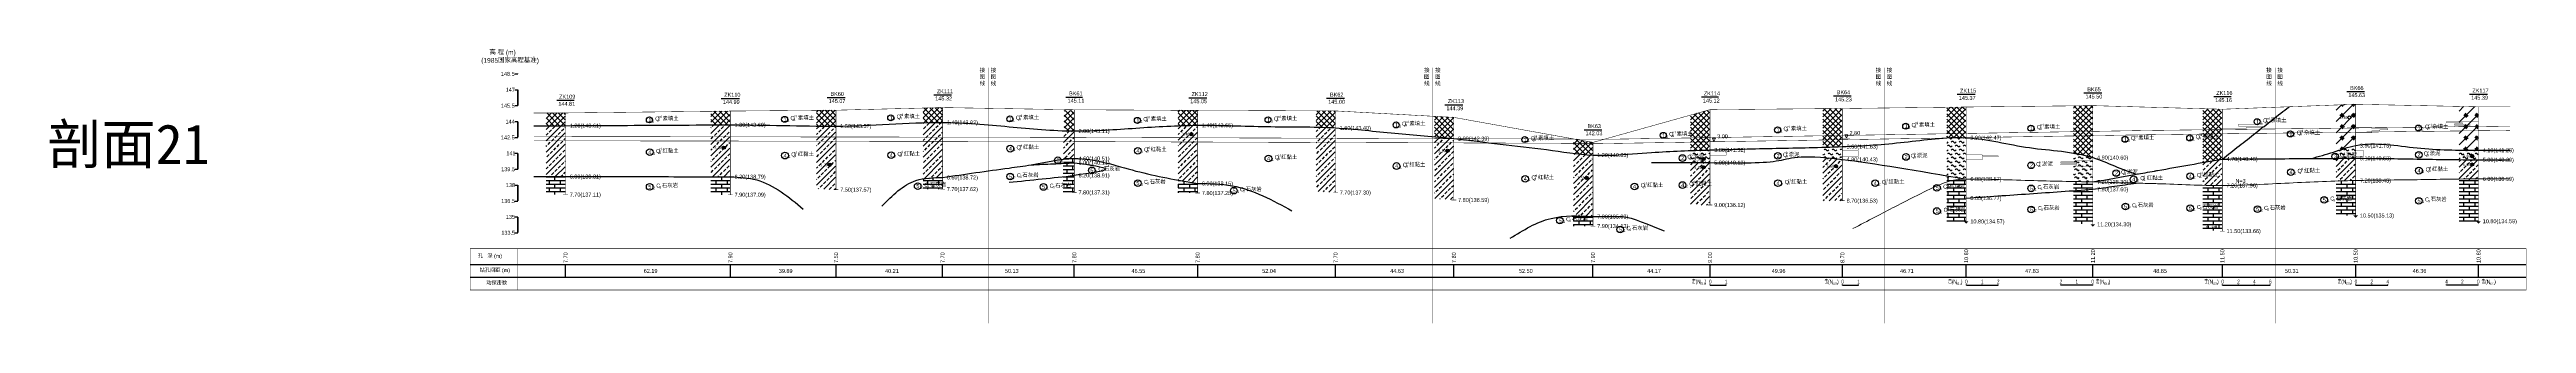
# Model space of a CAD drawing. Header units: inches. Extents: x -205 to 12199, y -11610 to -150.
# Drawn here: x -116 to 1442, y -6856 to -6684 of the extents above; entities that cross this region are included whole.
import ezdxf
from ezdxf.enums import TextEntityAlignment as Align

# ---------------------------------------------------------------- set-up
doc = ezdxf.new("R2010")
doc.units = ezdxf.units.IN
doc.header["$MEASUREMENT"] = 0
doc.linetypes.add('ACAD_ISO03W100', pattern=[30, 12, -18])
doc.linetypes.add('ACAD_ISO05W100', pattern=[34, 24, -3, 0.5, -3, 0.5, -3])
for name, color, linetype in [('GiCAD_PouMian', 7, 'Continuous'), ('GICAD_QUYANG', 7, 'Continuous'), ('地质-原位曲线', 7, 'Continuous'), ('地质-图框', 7, 'Continuous'), ('地质-地层符号', 3, 'Continuous'), ('地质-地层线', 7, 'Continuous'), ('地质-地面线', 7, 'Continuous'), ('地质-填充花纹', 4, 'Continuous'), ('地质-文字', 7, 'Continuous'), ('地质-标注栏', 7, 'Continuous'), ('地质-标贯', 7, 'Continuous'), ('地质-水位线', 5, 'Continuous'), ('地质-钻孔', 7, 'Continuous'), ('管底', 7, 'Continuous'), ('红线', 1, 'ACAD_ISO05W100')]:
    doc.layers.add(name, color=color, linetype=linetype)
doc.styles.add('LZ_PMT_LINE', font='', dxfattribs={"height": 2})
doc.styles.get("Standard").update_dxf_attribs({"font": ''})
doc.styles.add('地层编号', font='Comfont.shx', dxfattribs={"width": 0.7, "height": 2.5, "bigfont": 'Hztxt12a.shx'})
doc.styles.add('宋体', font='')
doc.styles.add('层底标注', font='Comfont.shx', dxfattribs={"width": 0.7, "height": 2.5, "bigfont": 'Hztxt12a.shx'})
doc.styles.add('岩土名称', font='Comfont.shx', dxfattribs={"width": 0.7, "height": 2.5, "bigfont": 'Hztxt12a.shx'})
doc.styles.add('时代', font='Comfont.shx', dxfattribs={"width": 0.7, "height": 2.5, "bigfont": 'Hztxt12a.shx'})
doc.styles.add('标注栏数据', font='Comfont.shx', dxfattribs={"width": 0.7, "height": 2.5, "bigfont": 'Hztxt12a.shx'})
doc.styles.add('标贯动探', font='Comfont.shx', dxfattribs={"width": 0.7, "height": 2.5, "bigfont": 'Hztxt12a.shx'})
doc.styles.add('钻孔标注', font='Comfont.shx', dxfattribs={"width": 0.7, "height": 2.5, "bigfont": 'Hztxt12a.shx'})
doc.styles.add('高程系统', font='Comfont.shx', dxfattribs={"width": 0.7, "height": 3, "bigfont": 'Hztxt12a.shx'})
doc.styles.get('LZ_PMT_LINE').set_extended_font_data('SimSun')
doc.styles.get('Standard').set_extended_font_data('SimSun')
doc.styles.get('宋体').set_extended_font_data('宋体')
doc.linetypes.add('bzhjcx', pattern='A,0.001,[2,XX1.shx,S=1,R=0,X=1,Y=0],-2', length=2.001)
doc.linetypes.add('swx', pattern='A,7,-1.5,["●",LZ_PMT_LINE,S=0.05,R=0,X=0,Y=0],-1.5', length=10)
pattern_1 = [(45, (-21382.7, -6901.8675), (-3.5355339, 3.5355339), []), (45, (-21379.1646, -6901.8675), (-3.5355339, 3.5355339), [2, -1])]
pattern_2 = [(0, (-21382.7002, -6901.8675), (0, 2.3), []), (90, (-21382.7002, -6901.8675), (-3.5, 2.3), [2.3, -2.3])]
pattern_3 = [(45, (-21382.7002, -6901.8675), (-1.76776695, 1.76776695), []), (135, (-21382.7002, -6901.8675), (-1.76776695, -1.76776695), [])]
pattern_4 = [(45, (-21473.4016, -6901.8557), (-3.5355339, 3.5355339), []), (45, (-21469.866, -6901.8557), (-3.5355339, 3.5355339), [2, -1])]
pattern_5 = [(0, (-21473.4016, -6901.8557), (0, 2.3), []), (90, (-21473.4016, -6901.8557), (-3.5, 2.3), [2.3, -2.3])]
pattern_6 = [(45, (-21473.4016, -6901.8557), (-1.76776695, 1.76776695), []), (135, (-21473.4016, -6901.8557), (-1.76776695, -1.76776695), [])]
pattern_7 = [(45, (-21563.4016, -6901.8557), (-1.76776695, 1.76776695), []), (135, (-21563.4016, -6901.8557), (-1.76776695, -1.76776695), [])]
pattern_8 = [(45, (-21563.4016, -6901.8557), (-3.5355339, 3.5355339), []), (45, (-21559.866, -6901.8557), (-3.5355339, 3.5355339), [2, -1])]
pattern_9 = [(45, (-21564.9016, -6901.8557), (-2.50000007, 2.50000007), [0.707107, -2.828427]), (0, (-21564.4016, -6901.3557), (2.5, 2.5), [0.5, -4.5]), (315, (-21563.9016, -6901.3557), (4.9999895, -1.06e-05), [1.414214, -2.12132]), (0, (-21562.9016, -6902.3557), (2.5, 2.5), [0.5, -4.5]), (45, (-21562.4016, -6902.3557), (-2.50000007, 2.50000007), [0.707107, -2.828427])]
pattern_10 = [(0, (-21563.4016, -6901.8557), (0, 2.3), []), (90, (-21563.4016, -6901.8557), (-3.5, 2.3), [2.3, -2.3])]
pattern_11 = [(0, (-21711.4535, -6901.8557), (0, 2.3), []), (90, (-21711.4535, -6901.8557), (-3.5, 2.3), [2.3, -2.3])]
pattern_12 = [(45, (-21711.4535, -6901.8557), (-3.5355339, 3.5355339), []), (45, (-21707.918, -6901.8557), (-3.5355339, 3.5355339), [2, -1])]
pattern_13 = [(45, (-21711.4535, -6901.8557), (-3.5355339, 3.5355339), []), (135, (-21710.204, -6902.356), (-7.071068, -7.071068), [2.5, -7.5]), (135, (-21710.704, -6902.856), (-7.071068, -7.071068), [2.5, -7.5]), (135, (-21711.204, -6903.356), (-7.071068, -7.071068), [2.5, -7.5]), (135, (-21703.204, -6902.356), (-7.071068, -7.071068), [2.5, -7.5]), (135, (-21703.704, -6902.856), (-7.071068, -7.071068), [2.5, -7.5]), (135, (-21704.204, -6903.356), (-7.071068, -7.071068), [2.5, -7.5])]
pattern_14 = [(45, (-21712.9535, -6901.8557), (-2.50000007, 2.50000007), [0.707107, -2.828427]), (0, (-21712.4535, -6901.3557), (2.5, 2.5), [0.5, -4.5]), (315, (-21711.9535, -6901.3557), (4.9999895, -1.06e-05), [1.414214, -2.12132]), (0, (-21710.9535, -6902.3557), (2.5, 2.5), [0.5, -4.5]), (45, (-21710.4535, -6902.3557), (-2.50000007, 2.50000007), [0.707107, -2.828427])]

# ---------------------------------------------------------------- blocks, each defined once
blk = doc.blocks.new('gkqy_yuan.dwg不标')
at = {"layer": 'GiCAD_PouMian'}
h = blk.add_hatch(color=7, dxfattribs=at)
edge = h.paths.add_edge_path()
edge.add_arc((0, 0), 1, 0, 360)
at = {"layer": 'GICAD_QUYANG', "color": 7}
blk.add_circle((0, 0), 1, dxfattribs=at)
blk = doc.blocks.new('shuiweifhcj')
at = {"color": 7, "linetype": 'Continuous'}
blk.add_wipeout([(-2.5, -2.2), (2.5, -2.2), (2.5, 2.2), (-2.5, 2.2)], dxfattribs=at).dxf.layer = '地质-水位线'
at = {"color": 7}
for points, const_width in [([(-2.3, 0), (2.3, 0)], 0.075), ([(-1.5, -1), (1.5, -1)], 0.075), ([(-0.8, -2), (0.8, -2)], 0.05)]:
    blk.add_lwpolyline(points, dxfattribs=dict(at, const_width=const_width))
at = {"color": 7, "lineweight": 0}
blk.add_lwpolyline([(0, 0), (1, 2), (-1, 2), (0, 0)], dxfattribs=at)
blk = doc.blocks.new('gkqy_yan.dwg不标', base_point=(0, -1))
at = {"color": 7}
blk.add_solid([(-0.5, -2), (-0.5, 0), (0.5, -2), (0.5, 0)], dxfattribs=at)
blk = doc.blocks.new('gkqy_rao.dwg不标')
at = {"layer": 'GICAD_QUYANG', "color": 7}
blk.add_circle((0, 0), 1, dxfattribs=at)

msp = doc.modelspace()

# ---------------------------------------------------------------- hatches: boundary and pattern name
at = {"layer": '地质-填充花纹', "linetype": 'Continuous'}
h = msp.add_hatch(dxfattribs=at)
h.set_pattern_fill('GKSTT', scale=0.5, style=0, pattern_type=2)
h.set_pattern_definition(pattern_3)
h.paths.add_polyline_path([(208.2459, -6731.65146), (198.4959, -6731.65146), (196.2459, -6731.65117), (196.2459, -6723.65147), (208.2459, -6723.65147)])
h = msp.add_hatch(dxfattribs=at)
h.set_pattern_fill('GKSTT', scale=0.5, style=0, pattern_type=2)
h.set_pattern_definition(pattern_3)
h.paths.add_polyline_path([(311.90284, -6731.11834), (302.59995, -6731.12813), (299.90284, -6731.14104), (299.90284, -6722.59323), (311.90284, -6722.4543)])
h = msp.add_hatch(dxfattribs=at)
h.set_pattern_fill('GKSTT', scale=0.5, style=0, pattern_type=2)
h.set_pattern_definition(pattern_3)
h.paths.add_polyline_path([(378.38095, -6731.91839), (370.38828, -6731.92871), (366.38095, -6731.89286), (366.38095, -6722.01635), (378.38095, -6721.92007)])
h = msp.add_hatch(dxfattribs=at)
h.set_pattern_fill('GKSTT', scale=0.5, style=0, pattern_type=2)
h.set_pattern_definition(pattern_3)
h.paths.add_polyline_path([(445.40086, -6729.58672), (437.1157, -6729.65273), (433.40086, -6729.75913), (433.40086, -6720.55603), (445.40086, -6720.25761)])
h = msp.add_hatch(dxfattribs=at)
h.set_pattern_fill('GKFZNT', scale=0.5, style=0, pattern_type=2)
h.set_pattern_definition(pattern_1)
h.paths.add_polyline_path([(445.40086, -6764.27999), (438.83159, -6765.03148), (433.86398, -6765.59974), (433.40086, -6765.65272), (433.40086, -6729.75913), (437.1157, -6729.65273), (445.40086, -6729.58672)])
h = msp.add_hatch(dxfattribs=at)
h.set_pattern_fill('GKSTT', scale=0.5, style=0, pattern_type=2)
h.set_pattern_definition([(45, (-21479.0515, -6902.301), (-1.76776695, 1.76776695), []), (135, (-21479.0515, -6902.301), (-1.76776695, -1.76776695), [])])
h.paths.add_polyline_path([(528.4959, -6722.08078), (528.4959, -6735.41646), (522.14456, -6735.41314), (522.14456, -6722.07321)])
h = msp.add_hatch(dxfattribs=at)
h.set_pattern_fill('GKSTT', scale=0.5, style=0, pattern_type=2)
h.set_pattern_definition(pattern_6)
h.paths.add_polyline_path([(605.83423, -6722.03838), (605.83423, -6731.37803), (597.24429, -6731.55075), (593.83423, -6731.67249), (593.83423, -6721.97652)])
h = msp.add_hatch(dxfattribs=at)
h.set_pattern_fill('GKSTT', scale=0.5, style=0, pattern_type=2)
h.set_pattern_definition(pattern_6)
h.paths.add_polyline_path([(692.56536, -6722.37206), (692.56536, -6733.02869), (684.44589, -6732.67149), (680.56536, -6732.56671), (680.56536, -6722.32594)])
h = msp.add_hatch(dxfattribs=at)
h.set_pattern_fill('GKSTT', scale=0.5, style=0, pattern_type=2)
h.set_pattern_definition(pattern_6)
h.paths.add_polyline_path([(766.95222, -6726.42603), (766.95222, -6739.74814), (759.89238, -6739.04523), (754.95222, -6738.59345), (754.95222, -6725.77)])
h = msp.add_hatch(dxfattribs=at)
h.set_pattern_fill('GKSTT', scale=0.5, style=0, pattern_type=2)
h.set_pattern_definition(pattern_7)
h.paths.add_polyline_path([(928.07043, -6746.91398), (921.47479, -6747.11434), (916.47758, -6747.28124), (916.07043, -6747.29646), (916.07043, -6725.00081), (928.07043, -6721.64301)])
h = msp.add_hatch(dxfattribs=at)
h.set_pattern_fill('GKSTT', scale=0.5, style=0, pattern_type=2)
h.set_pattern_definition(pattern_7)
h.paths.add_polyline_path([(1011.33486, -6744.84882), (1004.94341, -6745.08155), (999.94572, -6745.23365), (999.33486, -6745.24973), (999.33486, -6720.94761), (1011.33486, -6720.84192)])
h = msp.add_hatch(dxfattribs=at)
h.set_pattern_fill('GKSTT', scale=0.5, style=0, pattern_type=2)
h.set_pattern_definition(pattern_7)
h.paths.add_polyline_path([(1089.18824, -6739.23774), (1080.3643, -6739.16759), (1077.18824, -6739.32532), (1077.18824, -6720.05325), (1089.18824, -6719.90939)])
h = msp.add_hatch(dxfattribs=at)
h.set_pattern_fill('GKSTT', scale=0.5, style=0, pattern_type=2)
h.set_pattern_definition(pattern_7)
h.paths.add_polyline_path([(1168.90236, -6751.63677), (1163.94445, -6750.25661), (1159.05422, -6749.21751), (1156.90236, -6748.86259), (1156.90236, -6719.17288), (1168.90236, -6719.04241)])
h = msp.add_hatch(dxfattribs=at)
h.set_pattern_fill('GKSTT', scale=0.5, style=0, pattern_type=2)
h.set_pattern_definition([(45, (-21711.4535, -6901.8557), (-1.76776695, 1.76776695), []), (135, (-21711.4535, -6901.8557), (-1.76776695, -1.76776695), [])])
h.paths.add_polyline_path([(1250.323, -6721.29938), (1250.323, -6752.68388), (1244.3278, -6753.74419), (1239.40422, -6754.61497), (1238.323, -6754.8062), (1238.323, -6720.96531)])
h = msp.add_hatch(dxfattribs=at)
h.set_pattern_fill('GKZTT', scale=0.5, style=0, pattern_type=2)
h.set_pattern_definition(pattern_13)
h.paths.add_polyline_path([(1334.1716, -6744.24171), (1325.20251, -6746.70693), (1322.1716, -6747.69086), (1322.1716, -6718.63076), (1334.1716, -6718.18233)])
h = msp.add_hatch(dxfattribs=at)
h.set_pattern_fill('GKZTT', scale=0.5, style=0, pattern_type=2)
h.set_pattern_definition(pattern_13)
h.paths.add_polyline_path([(1411.44067, -6719.76785), (1411.44067, -6747.10534), (1403.01029, -6747.07089), (1399.44067, -6747.02548), (1399.44067, -6719.51936)])
h = msp.add_hatch(dxfattribs=at)
h.set_pattern_fill('GKFZNT', scale=0.5, style=0, pattern_type=2)
h.set_pattern_definition(pattern_1)
h.paths.add_polyline_path([(198.4959, -6731.65146), (208.2459, -6731.65146), (208.2459, -6763.65144), (203.4959, -6763.65113), (198.4959, -6763.65146), (196.2459, -6763.65146), (196.2459, -6731.65117)])
h = msp.add_hatch(dxfattribs=at)
h.set_pattern_fill('GKFZNT', scale=0.5, style=0, pattern_type=2)
h.set_pattern_definition(pattern_1)
h.paths.add_polyline_path([(311.90284, -6763.78446), (305.32434, -6763.777), (300.32434, -6763.77126), (299.90284, -6763.77077), (299.90284, -6731.14104), (302.59995, -6731.12813), (311.90284, -6731.11834)])
h = msp.add_hatch(dxfattribs=at)
h.set_pattern_fill('GKFZNT', scale=0.5, style=0, pattern_type=2)
h.set_pattern_definition(pattern_1)
h.paths.add_polyline_path([(370.38828, -6731.92871), (378.38095, -6731.91839), (378.38095, -6771.91001), (373.08898, -6771.73963), (367.54809, -6771.28881), (366.38095, -6771.14793), (366.38095, -6731.89286)])
h = msp.add_hatch(dxfattribs=at)
h.set_pattern_fill('GKFZNT', scale=0.5, style=0, pattern_type=2)
h.set_pattern_definition(pattern_4)
h.paths.add_polyline_path([(528.2459, -6734.97118), (528.2459, -6752.30905), (521.65412, -6752.29035), (521.65412, -6734.94429)])
h = msp.add_hatch(dxfattribs=at)
h.set_pattern_fill('GKFZNT', scale=0.5, style=0, pattern_type=2)
h.set_pattern_definition(pattern_4)
h.paths.add_polyline_path([(605.83423, -6767.99598), (596.63088, -6766.38746), (593.83423, -6765.87977), (593.83423, -6731.67249), (597.24429, -6731.55075), (605.83423, -6731.37803)])
h = msp.add_hatch(dxfattribs=at)
h.set_pattern_fill('GKFZNT', scale=0.5, style=0, pattern_type=2)
h.set_pattern_definition(pattern_4)
h.paths.add_polyline_path([(684.44589, -6732.67149), (692.56536, -6733.02869), (692.56536, -6773.68984), (687.39496, -6773.3482), (681.97416, -6772.99386), (680.56536, -6772.90231), (680.56536, -6732.56671)])
h = msp.add_hatch(dxfattribs=at)
h.set_pattern_fill('GKFZNT', scale=0.5, style=0, pattern_type=2)
h.set_pattern_definition(pattern_4)
h.paths.add_polyline_path([(759.89238, -6739.04523), (766.95222, -6739.74814), (766.95222, -6778.41716), (761.9016, -6777.96194), (756.59426, -6777.55779), (754.95222, -6777.45061), (754.95222, -6738.59345)])
h = msp.add_hatch(dxfattribs=at)
h.set_pattern_fill('GKSTT', scale=0.5, style=0, pattern_type=2)
h.set_pattern_definition(pattern_6)
h.paths.add_polyline_path([(854.4508, -6742.12808), (854.4508, -6750.15262), (845.35023, -6749.40952), (842.4508, -6749.05612), (842.4508, -6739.97033)])
h = msp.add_hatch(dxfattribs=at)
h.set_pattern_fill('GKYN', scale=0.5, style=0, pattern_type=2)
h.set_pattern_definition(pattern_9)
h.paths.add_polyline_path([(1011.33486, -6752.82933), (1004.9192, -6752.56278), (999.91945, -6752.53106), (999.33486, -6752.5413), (999.33486, -6745.24973), (999.94572, -6745.23365), (1004.94341, -6745.08155), (1011.33486, -6744.84882)])
h = msp.add_hatch(dxfattribs=at)
h.set_pattern_fill('GKYN', scale=0.5, style=0, pattern_type=2)
h.set_pattern_definition(pattern_9)
h.paths.add_polyline_path([(1089.18824, -6739.23774), (1089.18824, -6765.21262), (1080.0541, -6764.2223), (1077.18824, -6763.81985), (1077.18824, -6739.32532), (1080.3643, -6739.16759)])
h = msp.add_hatch(dxfattribs=at)
h.set_pattern_fill('GKYN', scale=0.5, style=0, pattern_type=2)
h.set_pattern_definition(pattern_14)
h.paths.add_polyline_path([(1334.1716, -6752.17346), (1326.47156, -6752.18794), (1322.1716, -6752.21207), (1322.1716, -6747.69086), (1325.20251, -6746.70693), (1334.1716, -6744.24171)])
h = msp.add_hatch(dxfattribs=at)
h.set_pattern_fill('GKSHY', scale=0.5, style=0, pattern_type=2)
h.set_pattern_definition(pattern_5)
h.paths.add_polyline_path([(528.2459, -6762.99875), (521.53084, -6763.13002), (521.53084, -6755.09083), (528.2459, -6754.98479)])
h = msp.add_hatch(dxfattribs=at)
h.set_pattern_fill('GKSHY', scale=0.5, style=0, pattern_type=2)
h.set_pattern_definition(pattern_5)
h.paths.add_polyline_path([(528.2459, -6754.98479), (521.66716, -6754.97717), (521.66716, -6752.28505), (528.2459, -6752.30905)])
h = msp.add_hatch(dxfattribs=at)
h.set_pattern_fill('GKFZNT', scale=0.5, style=0, pattern_type=2)
h.set_pattern_definition(pattern_4)
h.paths.add_polyline_path([(845.35023, -6749.40952), (854.4508, -6750.15262), (854.4508, -6788.80998), (847.72181, -6788.01018), (842.75676, -6787.42004), (842.4508, -6787.38367), (842.4508, -6749.05612)])
h = msp.add_hatch(dxfattribs=at)
h.set_pattern_fill('GKYN', scale=0.5, style=0, pattern_type=2)
h.set_pattern_definition(pattern_9)
h.paths.add_polyline_path([(928.07043, -6754.90639), (916.07043, -6754.90639), (916.07043, -6747.29646), (916.47758, -6747.28124), (921.47479, -6747.11434), (928.07043, -6746.91398)])
h = msp.add_hatch(dxfattribs=at)
h.set_pattern_fill('GKFZNT', scale=0.5, style=0, pattern_type=2)
h.set_pattern_definition(pattern_8)
h.paths.add_polyline_path([(928.07043, -6781.57306), (916.07043, -6781.57306), (916.07043, -6754.90639), (928.07043, -6754.90639)])
h = msp.add_hatch(dxfattribs=at)
h.set_pattern_fill('GKFZNT', scale=0.5, style=0, pattern_type=2)
h.set_pattern_definition(pattern_8)
h.paths.add_polyline_path([(1004.9192, -6752.56278), (1011.33486, -6752.82933), (1011.33486, -6778.83972), (999.33486, -6778.83972), (999.33486, -6752.5413), (999.91945, -6752.53106)])
h = msp.add_hatch(dxfattribs=at)
h.set_pattern_fill('GKYN', scale=0.5, style=0, pattern_type=2)
h.set_pattern_definition(pattern_9)
h.paths.add_polyline_path([(1159.05422, -6749.21751), (1163.94445, -6750.25661), (1168.90236, -6751.63677), (1168.90236, -6767.03197), (1159.2886, -6766.73512), (1156.90236, -6766.66633), (1156.90236, -6748.86259)])
h = msp.add_hatch(dxfattribs=at)
h.set_pattern_fill('GKFZNT', scale=0.5, style=0, pattern_type=2)
h.set_pattern_definition(pattern_12)
h.paths.add_polyline_path([(1250.323, -6769.30506), (1244.84434, -6769.27722), (1239.84509, -6769.19193), (1238.323, -6769.15269), (1238.323, -6754.8062), (1239.40422, -6754.61497), (1244.3278, -6753.74419), (1250.323, -6752.68388)])
h = msp.add_hatch(dxfattribs=at)
h.set_pattern_fill('GKFZNT', scale=0.5, style=0, pattern_type=2)
h.set_pattern_definition(pattern_12)
h.paths.add_polyline_path([(1334.1716, -6766.1792), (1327.46881, -6766.3458), (1322.47102, -6766.49427), (1322.1716, -6766.5043), (1322.1716, -6752.21207), (1326.47156, -6752.18794), (1334.1716, -6752.17346)])
h = msp.add_hatch(dxfattribs=at)
h.set_pattern_fill('GKYN', scale=0.5, style=0, pattern_type=2)
h.set_pattern_definition(pattern_14)
h.paths.add_polyline_path([(1403.01029, -6747.07089), (1411.44067, -6747.10534), (1411.44067, -6753.10506), (1403.05306, -6753.0613), (1399.44067, -6753.02733), (1399.44067, -6747.02548)])
h = msp.add_hatch(dxfattribs=at)
h.set_pattern_fill('GKFZNT', scale=0.5, style=0, pattern_type=2)
h.set_pattern_definition(pattern_12)
h.paths.add_polyline_path([(1403.05306, -6753.0613), (1411.44067, -6753.10506), (1411.44067, -6765.10818), (1403.0524, -6765.16903), (1399.44067, -6765.21426), (1399.44067, -6753.02733)])
h = msp.add_hatch(dxfattribs=at)
h.set_pattern_fill('GKSHY', scale=0.5, style=0, pattern_type=2)
h.set_pattern_definition(pattern_2)
h.paths.add_polyline_path([(208.2459, -6763.65144), (208.2459, -6774.98476), (203.4959, -6774.98411), (198.49591, -6774.98402), (196.2459, -6774.98415), (196.2459, -6763.65146), (198.4959, -6763.65146), (203.4959, -6763.65113)])
h = msp.add_hatch(dxfattribs=at)
h.set_pattern_fill('GKSHY', scale=0.5, style=0, pattern_type=2)
h.set_pattern_definition(pattern_2)
h.paths.add_polyline_path([(300.32434, -6763.77126), (305.32434, -6763.777), (311.90284, -6763.78446), (311.90284, -6775.11762), (306.97, -6775.10863), (301.78715, -6775.09922), (299.90284, -6775.09583), (299.90284, -6763.77077)])
h = msp.add_hatch(dxfattribs=at)
h.set_pattern_fill('GKSHY', scale=0.5, style=0, pattern_type=2)
h.set_pattern_definition(pattern_2)
h.paths.add_polyline_path([(445.40086, -6771.58473), (433.40086, -6771.58473), (433.40086, -6765.65272), (433.86398, -6765.59974), (438.83159, -6765.03148), (445.40086, -6764.27999)])
h = msp.add_hatch(dxfattribs=at)
h.set_pattern_fill('GKSHY', scale=0.5, style=0, pattern_type=2)
h.set_pattern_definition(pattern_5)
h.paths.add_polyline_path([(528.2459, -6773.63969), (521.50088, -6773.54577), (521.50088, -6762.9513), (528.2459, -6762.99875)])
h = msp.add_hatch(dxfattribs=at)
h.set_pattern_fill('GKSHY', scale=0.5, style=0, pattern_type=2)
h.set_pattern_definition(pattern_5)
h.paths.add_polyline_path([(596.63088, -6766.38746), (605.83423, -6767.99598), (605.83423, -6774.03838), (593.83423, -6773.97652), (593.83423, -6765.87977)])
h = msp.add_hatch(dxfattribs=at)
h.set_pattern_fill('GKSHY', scale=0.5, style=0, pattern_type=2)
h.set_pattern_definition(pattern_10)
h.paths.add_polyline_path([(1080.0541, -6764.2223), (1089.18824, -6765.21262), (1089.18824, -6777.23973), (1077.18824, -6777.23973), (1077.18824, -6763.81985)])
h = msp.add_hatch(dxfattribs=at)
h.set_pattern_fill('GKSHY', scale=0.5, style=0, pattern_type=2)
h.set_pattern_definition(pattern_10)
h.paths.add_polyline_path([(1159.2886, -6766.73512), (1168.90236, -6767.03197), (1168.90236, -6771.72371), (1159.22328, -6772.39559), (1156.90236, -6772.5567), (1156.90236, -6766.66633)])
h = msp.add_hatch(dxfattribs=at)
h.set_pattern_fill('GKSHY', scale=0.5, style=0, pattern_type=2)
h.set_pattern_definition(pattern_10)
h.paths.add_polyline_path([(1168.90236, -6793.69738), (1163.84073, -6793.5158), (1158.52855, -6793.33984), (1156.90236, -6793.29013), (1156.90236, -6772.5567), (1159.22328, -6772.39559), (1168.90236, -6771.72371)])
h = msp.add_hatch(dxfattribs=at)
h.set_pattern_fill('GKSHY', scale=0.5, style=0, pattern_type=2)
h.set_pattern_definition(pattern_11)
h.paths.add_polyline_path([(1239.84509, -6769.19193), (1244.84434, -6769.27722), (1250.323, -6769.30506), (1250.323, -6797.95802), (1245.48564, -6797.66815), (1240.39825, -6797.36421), (1238.323, -6797.24095), (1238.323, -6769.15269)])
h = msp.add_hatch(dxfattribs=at)
h.set_pattern_fill('GKSHY', scale=0.5, style=0, pattern_type=2)
h.set_pattern_definition(pattern_11)
h.paths.add_polyline_path([(1334.1716, -6788.17299), (1322.1716, -6788.17299), (1322.1716, -6766.5043), (1322.47102, -6766.49427), (1327.46881, -6766.3458), (1334.1716, -6766.1792)])
h = msp.add_hatch(dxfattribs=at)
h.set_pattern_fill('GKSHY', scale=0.5, style=0, pattern_type=2)
h.set_pattern_definition(pattern_11)
h.paths.add_polyline_path([(1411.44067, -6791.76973), (1406.53539, -6791.70508), (1401.38094, -6791.60153), (1399.44067, -6791.5501), (1399.44067, -6765.21426), (1403.0524, -6765.16903), (1411.44067, -6765.10818)])
h = msp.add_hatch(dxfattribs=at)
h.set_pattern_fill('GKSHY', scale=0.5, style=0, pattern_type=2)
h.set_pattern_definition(pattern_5)
h.paths.add_polyline_path([(842.75676, -6787.42004), (847.72181, -6788.01018), (854.4508, -6788.80998), (854.4508, -6794.8397), (842.4508, -6794.8397), (842.4508, -6787.38367)])
h = msp.add_hatch(dxfattribs=at)
h.set_pattern_fill('GKSHY', scale=0.5, style=0, pattern_type=2)
h.set_pattern_definition(pattern_10)
h.paths.add_polyline_path([(1089.18824, -6791.90639), (1077.18824, -6791.90639), (1077.18824, -6777.23973), (1089.18824, -6777.23973)])

# ---------------------------------------------------------------- linework, layer by layer
at = {"layer": '地质-原位曲线', "color": 7, "linetype": 'Continuous'}
for p, q in [((928.47141, -6832.03969), (928.47141, -6831.53969)), ((928.47141, -6832.03969), (938.47141, -6832.03969)), ((938.47141, -6832.03969), (938.47141, -6831.53969)), ((1011.73508, -6832.03969), (1011.73508, -6831.53969)), ((1011.73508, -6832.03969), (1021.73508, -6832.03969)), ((1021.73508, -6832.03969), (1021.73508, -6831.53969)), ((1089.5886, -6832.03969), (1089.5886, -6831.53969)), ((1089.5886, -6832.03969), (1109.5886, -6832.03969)), ((1099.5886, -6832.03969), (1099.5886, -6831.53969)), ((1109.5886, -6832.03969), (1109.5886, -6831.53969)), ((1149.00266, -6832.03969), (1149.00266, -6831.53969)), ((1169.00266, -6832.03969), (1149.00266, -6832.03969)), ((1159.00266, -6832.03969), (1159.00266, -6831.53969)), ((1169.00266, -6832.03969), (1169.00266, -6831.53969)), ((1250.72225, -6832.03969), (1250.72225, -6831.53969)), ((1250.72225, -6832.03969), (1280.72225, -6832.03969)), ((1260.72225, -6832.03969), (1260.72225, -6831.53969)), ((1270.72225, -6832.03969), (1270.72225, -6831.53969)), ((1280.72225, -6832.03969), (1280.72225, -6831.53969)), ((1334.57186, -6832.03969), (1334.57186, -6831.53969)), ((1334.57186, -6832.03969), (1354.57186, -6832.03969)), ((1344.57186, -6832.03969), (1344.57186, -6831.53969)), ((1354.57186, -6832.03969), (1354.57186, -6831.53969)), ((1391.54061, -6832.03969), (1391.54061, -6831.53969)), ((1411.54061, -6832.03969), (1391.54061, -6832.03969)), ((1401.54061, -6832.03969), (1401.54061, -6831.53969)), ((1411.54061, -6832.03969), (1411.54061, -6831.53969))]:
    msp.add_line(p, q, dxfattribs=at)
at = {"layer": '地质-原位曲线', "color": 7, "linetype": 'Continuous', "const_width": 0.2, "flags": 128}
for points in [[(1250.72225, -6729.97299), (1275.72225, -6729.97299), (1275.72225, -6730.63967), (1260.72225, -6730.63967), (1260.72225, -6731.30634), (1260.72225, -6731.30634), (1260.72225, -6731.97299), (1275.72225, -6731.97299), (1275.72225, -6732.63967), (1265.72225, -6732.63967), (1265.72225, -6733.30634), (1250.72225, -6733.30634)], [(1411.54061, -6729.10636), (1391.54061, -6729.10636), (1391.54061, -6729.77303), (1401.54061, -6729.77303), (1401.54061, -6730.4397), (1396.54061, -6730.4397), (1396.54061, -6731.10636), (1406.54061, -6731.10636), (1406.54061, -6731.77303), (1396.54061, -6731.77303), (1396.54061, -6732.4397), (1411.54061, -6732.4397)], [(1334.57186, -6732.83966), (1344.57186, -6732.83966), (1344.57186, -6733.50632), (1354.57186, -6733.50632), (1354.57186, -6734.17299), (1349.57186, -6734.17299), (1349.57186, -6734.83966), (1344.57186, -6734.83966), (1344.57186, -6735.50632), (1344.57186, -6735.50632), (1344.57186, -6736.17299), (1334.57186, -6736.17299)], [(1089.5886, -6749.90639), (1099.5886, -6749.90639), (1099.5886, -6750.57306), (1109.5886, -6750.57306), (1109.5886, -6751.23972), (1099.5886, -6751.23972), (1099.5886, -6751.90639), (1099.5886, -6751.90639), (1099.5886, -6752.57306), (1099.5886, -6752.57306), (1099.5886, -6753.23972), (1089.5886, -6753.23972)], [(1169.00266, -6753.70636), (1159.00266, -6753.70636), (1159.00266, -6754.37302), (1149.00266, -6754.37303), (1149.00266, -6755.03969), (1159.00266, -6755.03969), (1159.00266, -6755.70636), (1149.00266, -6755.70636), (1149.00266, -6756.37302), (1159.00266, -6756.37302), (1159.00266, -6757.03969), (1169.00266, -6757.03969)], [(1334.57186, -6747.50632), (1339.57186, -6747.50632), (1339.57186, -6748.17299), (1339.57186, -6748.17299), (1339.57186, -6748.83966), (1339.57186, -6748.83966), (1339.57186, -6749.50632), (1339.57186, -6749.50632), (1339.57186, -6750.17299), (1339.57186, -6750.17299), (1339.57186, -6750.83966), (1334.57186, -6750.83966)]]:
    msp.add_lwpolyline(points, dxfattribs=at)
at = {"layer": '地质-地层符号', "color": 7, "linetype": 'Continuous'}
for centre, major_axis in [((261.19938, -6728.0204), (0, 1.875)), ((346.2669, -6727.6514), (0, 1.875)), ((413.01591, -6726.71806), (0, 1.875)), ((487.94838, -6727.39889), (0, 1.875)), ((568.16507, -6728.30635), (0, 1.875)), ((650.32479, -6728.00635), (0, 1.875)), ((730.88379, -6731.20636), (0, 1.875)), ((1272.41015, -6729.15633), (0, 1.875)), ((488.19838, -6746.09214), (0, 2.125)), ((568.41507, -6747.47301), (0, 2.125)), ((811.82651, -6740.40416), (0, 1.875)), ((898.93244, -6737.72414), (0, 1.875)), ((970.82765, -6734.33972), (0, 1.875)), ((1051.38655, -6732.00639), (0, 1.875)), ((1130.1703, -6733.27304), (0, 1.875)), ((1189.3484, -6740.21359), (0, 1.875)), ((1230.05872, -6739.36672), (0, 1.875)), ((1293.3723, -6736.87299), (0, 1.875)), ((1373.93113, -6733.10634), (0, 1.875)), ((261.44938, -6748.35374), (0, 2.125)), ((346.5169, -6750.48476), (0, 2.125)), ((413.26591, -6750.21809), (0, 2.125)), ((518.16168, -6753.44451), (0, 2.08333)), ((539.44217, -6759.77164), (0, 2.08333)), ((650.57479, -6752.33968), (0, 2.125)), ((731.13379, -6757.03969), (0, 2.125)), ((910.99886, -6752.02057), (0, 2.08333)), ((971.03598, -6750.67306), (0, 2.08333)), ((1051.59489, -6751.33972), (0, 2.08333)), ((1130.37863, -6756.60637), (0, 2.08333)), ((1183.8058, -6761.60635), (0, 2.08333)), ((1293.6223, -6760.873), (0, 2.125)), ((1321.53017, -6751.0371), (0, 2.08333)), ((1374.13947, -6749.93968), (0, 2.08333)), ((1374.18113, -6759.93968), (0, 2.125)), ((261.40771, -6770.17429), (0, 2.08333)), ((429.97922, -6769.6764), (0, 2.08333)), ((488.15672, -6763.62644), (0, 2.08333)), ((509.04384, -6770.21113), (0, 2.08333)), ((568.3734, -6767.80635), (0, 2.08333)), ((628.84985, -6772.54799), (0, 2.08333)), ((812.07651, -6765.07083), (0, 2.125)), ((880.77803, -6769.94112), (0, 2.125)), ((911.04053, -6769.03972), (0, 2.125)), ((971.07765, -6767.83972), (0, 2.125)), ((1032.17321, -6767.85586), (0, 2.125)), ((1071.05823, -6770.77526), (0, 2.08333)), ((1130.37863, -6771.10637), (0, 2.08333)), ((1194.74403, -6765.4364), (0, 2.125)), ((1230.30872, -6763.4504), (0, 2.125)), ((1314.54278, -6778.29165), (0, 2.08333)), ((1374.13947, -6778.87364), (0, 2.08333)), ((833.90999, -6791.33973), (0, 2.08333)), ((1071.05823, -6785.37306), (0, 2.08333)), ((1130.37863, -6784.33014), (0, 2.08333)), ((1189.55673, -6782.52289), (0, 2.08333)), ((1230.26706, -6783.59019), (0, 2.08333)), ((1272.61898, -6784.17208), (0, 2.08333)), ((871.85186, -6797.00218), (0, 2.08333))]:
    msp.add_ellipse(centre, major_axis=major_axis, ratio=1, dxfattribs=at)
at = {"layer": '地质-地层线', "color": 7, "lineweight": 25}
for points, knots in [([(188.4959, -6731.65146), (191.82924, -6731.65088), (198.4959, -6731.64971), (216.68019, -6731.66565), (243.04824, -6731.44157), (277.60026, -6731.34051), (311.71678, -6730.97627), (345.39016, -6731.45704), (378.73322, -6732.30018), (412.13629, -6730.84453), (448.43969, -6728.65874), (487.18863, -6732.25038), (514.79731, -6734.85877), (528.4959, -6734.97962)], [0, 0, 0, 0, 10, 20, 54.5527709246, 89.1055418492, 123.6583127738, 156.899772513, 190.1412322522, 223.671488978, 257.2017457037, 299.0621654895, 340.2200752962, 340.2200752962, 340.2200752962, 340.2200752962]), ([(527.79444, -6734.96786), (528.02826, -6734.96993), (541.18802, -6735.0668), (567.29424, -6733.07732), (607.58804, -6730.60118), (649.43822, -6732.6801), (690.85795, -6732.02352), (729.98878, -6736.70809), (764.59031, -6739.15555), (796.35885, -6743.39169), (825.54845, -6746.36434), (849.28916, -6750.46282), (863.42354, -6750.34023), (867.79444, -6750.16713)], [340.2200752962, 340.2200752962, 340.2200752962, 340.2200752962, 340.9225852752, 379.7584867204, 418.5943881657, 461.9679556582, 505.3415231507, 542.687015927, 580.0325087033, 609.4040027806, 638.7754968579, 668.1469909351, 681.2743892798, 681.2743892798, 681.2743892798, 681.2743892798]), ([(867.79444, -6750.16713), (875.69182, -6749.85438), (895.89891, -6747.92849), (929.90815, -6746.81064), (969.94543, -6745.79724), (1010.75205, -6745.21082), (1050.45981, -6742.6406), (1090.04912, -6736.45264), (1129.00865, -6747.15332), (1161.35761, -6747.73289), (1182.6911, -6757.09725), (1191.75875, -6760.52554), (1196.29257, -6762.23968)], [681.2743892798, 681.2743892798, 681.2743892798, 681.2743892798, 704.9930262637, 741.8390615922, 783.4840972018, 825.1291328114, 864.1563952322, 903.183657653, 943.5251899629, 983.8667222727, 998.4230108956, 1012.9792995185, 1012.9792995185, 1012.9792995185, 1012.9792995185]), ([(928.32043, -6754.90639), (944.36392, -6755.11701), (976.45088, -6755.53825), (984.51092, -6747.28579), (1059.88011, -6760.18208), (1089.43824, -6765.23973)], [0, 0, 0, 0, 41.6450355899, 83.2900711798, 110.1602194532, 110.1602194532, 110.1602194532, 110.1602194532]), ([(1169.15236, -6767.03969), (1178.19909, -6765.43969), (1191.07979, -6763.16161), (1203.96049, -6760.88354), (1207.79444, -6760.20546)], [0, 0, 0, 0, 27.5614102057, 39.2417844073, 39.2417844073, 39.2417844073, 39.2417844073]), ([(1207.79444, -6760.20546), (1208.48386, -6760.08354), (1222.74337, -6757.5616), (1237.00289, -6755.03967), (1250.573, -6752.63967)], [39.2417844073, 39.2417844073, 39.2417844073, 39.2417844073, 41.3421153086, 82.6842306171, 82.6842306171, 82.6842306171, 82.6842306171])]:
    msp.add_open_spline(points, degree=3, knots=knots, dxfattribs=at)
at = {"layer": '地质-地层线', "color": 7}
for points in [[(1250.573, -6752.63967), (1271.53515, -6736.18966), (1292.4973, -6719.73966)], [(528.4959, -6754.97302), (548.22177, -6758.97302), (528.4959, -6762.97302)], [(1089.43824, -6777.23973), (1129.2953, -6774.47304), (1169.15236, -6771.70636)], [(1169.15236, -6771.70636), (1182.72246, -6769.7508), (1196.29257, -6767.79524)]]:
    msp.add_spline(points, degree=3, dxfattribs=at)
at = {"layer": '地质-地层线', "color": 7, "lineweight": 25}
for points in [[(1306.47207, -6752.32855), (1320.44683, -6748.25077), (1334.4216, -6744.17299), (1373.05613, -6745.63968), (1411.69067, -6747.10636), (1421.69067, -6747.10636), (1431.69067, -6747.10636)], [(891.51062, -6754.90639), (909.91553, -6754.90639), (928.32043, -6754.90639)], [(1250.573, -6752.63967), (1292.4973, -6752.40633), (1306.47207, -6752.32855), (1334.4216, -6752.17299), (1373.05613, -6752.63968), (1411.69067, -6753.10636), (1421.69067, -6753.10636), (1431.69067, -6753.10636)]]:
    msp.add_spline(points, degree=3, dxfattribs=at)
at = {"layer": '地质-地层线', "color": 7, "linetype": 'bzhjcx', "lineweight": 25}
for points, knots in [([(445.65086, -6764.2514), (459.57743, -6762.18843), (478.1462, -6759.43781), (505.74748, -6755.93433), (519.48084, -6752.47889), (528.4959, -6752.32568)], [0, 0, 0, 0, 42.1972210863, 56.2629614484, 83.6831292348, 83.6831292348, 83.6831292348, 83.6831292348]), ([(527.79444, -6752.31393), (528.02831, -6752.30995), (541.27395, -6752.16602), (567.25663, -6761.32202), (593.1417, -6765.80045), (606.08423, -6768.03967)], [83.6831292348, 83.6831292348, 83.6831292348, 83.6831292348, 84.3944421726, 123.9781703686, 163.5618985645, 163.5618985645, 163.5618985645, 163.5618985645]), ([(867.79444, -6788.8397), (869.47978, -6788.742), (877.00522, -6788.30574), (889.62033, -6793.7135), (899.41026, -6797.91019)], [13.0936431885, 13.0936431885, 13.0936431885, 13.0936431885, 18.4049081802, 36.8098163605, 36.8098163605, 36.8098163605, 36.8098163605])]:
    msp.add_open_spline(points, degree=3, knots=knots, dxfattribs=at)
at = {"layer": '地质-地层线', "color": 7}
for points, knots in [([(501.34853, -6756.29587), (505.99, -6756.07736), (515.03913, -6755.65133), (524.08825, -6755.22531), (528.4959, -6755.0178)], [0, 0, 0, 0, 13.9398402245, 27.1774442616, 27.1774442616, 27.1774442616, 27.1774442616]), ([(487.42511, -6767.28465), (494.38715, -6766.568), (508.07742, -6765.15878), (521.76768, -6763.74956), (528.4959, -6763.05698)], [0, 0, 0, 0, 20.9964878024, 41.28780987, 41.28780987, 41.28780987, 41.28780987])]:
    msp.add_open_spline(points, degree=3, knots=knots, dxfattribs=at)
for points, start_tangent, end_tangent in [([(527.79444, -6755.00604), (528.4959, -6754.97302)], (0.9988936223, 0.0470269219), (0.9988936223, 0.0470269219)), ([(527.79444, -6763.04522), (528.4959, -6762.97302)], (0.9947438086, 0.102395094), (0.9947438086, 0.102395094))]:
    msp.add_spline(points, degree=3, dxfattribs=dict(at, start_tangent=start_tangent, end_tangent=end_tangent))
at = {"layer": '地质-地层线', "color": 7, "linetype": 'bzhjcx', "lineweight": 25}
for points in [[(188.4959, -6763.65146), (198.4959, -6763.65146), (208.4959, -6763.65146), (260.32437, -6763.7181), (312.15284, -6763.78474)], [(312.15284, -6763.78474), (328.77187, -6765.81801), (358.02163, -6784.19191)], [(407.35843, -6782.31319), (428.89638, -6766.16801), (445.65086, -6764.2514)], [(606.08423, -6768.03967), (627.76651, -6769.45631), (665.39219, -6785.30065)], [(802.5704, -6802.51644), (828.32381, -6789.99935), (854.7008, -6788.8397)]]:
    msp.add_spline(points, degree=3, dxfattribs=at)
at = {"layer": '地质-地层线', "color": 7, "linetype": 'bzhjcx', "lineweight": 0}
for points, knots in [([(1018.20401, -6796.45727), (1027.53243, -6791.56696), (1076.18751, -6766.06015), (1083.1632, -6764.65224), (1130.90913, -6766.28812), (1156.40461, -6766.78917), (1169.15236, -6767.03969)], [113.3574874944, 113.3574874944, 113.3574874944, 113.3574874944, 122.7074182778, 162.1247653758, 201.9919819325, 241.8591984893, 241.8591984893, 241.8591984893, 241.8591984893]), ([(1169.15236, -6767.03969), (1178.19912, -6767.29871), (1191.07987, -6767.66749), (1203.96044, -6767.99269), (1207.79444, -6768.10854)], [0, 0, 0, 0, 27.150729388, 38.6570881309, 38.6570881309, 38.6570881309, 38.6570881309]), ([(1207.79444, -6768.10854), (1208.48385, -6768.12937), (1222.74356, -6768.57297), (1250.98521, -6770.08624), (1292.49832, -6767.60244), (1333.31002, -6765.96188), (1373.05831, -6765.76053), (1402.14425, -6765.06718), (1421.69071, -6765.11083), (1428.35735, -6765.10785), (1431.69067, -6765.10636)], [38.6570881309, 38.6570881309, 38.6570881309, 38.6570881309, 40.7260940821, 81.4521881641, 123.4057490459, 165.3593099276, 203.9975261735, 242.6357424194, 252.6357424194, 262.6357424194, 262.6357424194, 262.6357424194, 262.6357424194])]:
    msp.add_open_spline(points, degree=3, knots=knots, dxfattribs=at)
at = {"layer": '地质-地层线', "color": 7, "linetype": 'bzhjcx', "lineweight": 25, "start_tangent": (1, 0), "end_tangent": (1, 0)}
msp.add_spline([(854.7008, -6788.8397), (867.79444, -6788.8397)], degree=3, dxfattribs=at)
at = {"layer": '地质-地面线', "color": 7, "linetype": 'Continuous', "const_width": 0.3}
for points in [[(188.4959, -6723.65147), (208.4959, -6723.65147), (312.15284, -6722.45141), (378.63095, -6721.91807), (445.65086, -6720.25139), (528.4959, -6721.63969)], [(527.79444, -6721.62793), (528.4959, -6721.63969), (606.08423, -6722.03967), (692.81536, -6722.37302), (767.20222, -6726.4397), (854.7008, -6742.17303), (867.79444, -6738.50922)], [(867.79444, -6738.50922), (928.32043, -6721.57306), (1011.58486, -6720.83972), (1089.43824, -6719.90639), (1169.15236, -6719.03969), (1207.79444, -6720.11544)], [(1207.79444, -6720.11544), (1250.573, -6721.30634), (1334.4216, -6718.17299), (1411.69067, -6719.77303), (1431.69067, -6719.77303)]]:
    msp.add_lwpolyline(points, dxfattribs=at)
at = {"layer": '地质-文字', "color": 7, "linetype": 'Continuous'}
for p, q in [((176.4959, -6699.05145), (178.4959, -6699.05145)), ((176.4959, -6709.05145), (178.4959, -6709.05145)), ((176.4959, -6719.05145), (178.4959, -6719.05145)), ((176.4959, -6729.05145), (178.4959, -6729.05145)), ((176.4959, -6739.05145), (178.4959, -6739.05145)), ((176.4959, -6749.05145), (178.4959, -6749.05145)), ((176.4959, -6759.05145), (178.4959, -6759.05145)), ((176.4959, -6769.05145), (178.4959, -6769.05145)), ((176.4959, -6779.05145), (178.4959, -6779.05145)), ((176.4959, -6789.05145), (178.4959, -6789.05145)), ((176.4959, -6799.05145), (178.4959, -6799.05145))]:
    msp.add_line(p, q, dxfattribs=at)
at = {"layer": '地质-文字', "color": 7, "linetype": 'Continuous', "flags": 128}
for points, const_width in [([(177.9959, -6699.05145), (178.9959, -6699.05145)], 0.1), ([(177.9959, -6699.05145), (177.9959, -6809.05145)], 0.1), ([(178.4959, -6709.05145), (178.4959, -6719.05145)], 1), ([(178.9959, -6699.05145), (178.9959, -6809.05145)], 0.1), ([(178.4959, -6729.05145), (178.4959, -6739.05145)], 1), ([(178.4959, -6749.05145), (178.4959, -6759.05145)], 1), ([(178.4959, -6769.05145), (178.4959, -6779.05145)], 1), ([(178.4959, -6789.05145), (178.4959, -6799.05145)], 1), ([(178.4959, -6809.05145), (178.4959, -6809.05145)], 1)]:
    msp.add_lwpolyline(points, dxfattribs=dict(at, const_width=const_width))
at = {"layer": '地质-标注栏', "color": 7, "linetype": 'Continuous', "const_width": 0.3}
for points in [[(148.49513, -6809.05144), (538.49513, -6809.05144)], [(148.49513, -6809.05144), (148.49513, -6835.05144)], [(178.49513, -6809.05144), (178.49513, -6835.05144)], [(487.79367, -6809.03969), (877.79367, -6809.03969)], [(827.79367, -6809.03969), (1217.79367, -6809.03969)], [(1167.79452, -6809.03969), (1441.69074, -6809.03969)], [(1441.69074, -6809.03969), (1441.69074, -6835.03969)], [(148.49513, -6835.05144), (538.49513, -6835.05144)], [(487.79367, -6835.03969), (877.79367, -6835.03969)], [(827.79367, -6835.03969), (1217.79367, -6835.03969)], [(1167.79452, -6835.03969), (1441.69074, -6835.03969)]]:
    msp.add_lwpolyline(points, dxfattribs=at)
at = {"layer": '地质-标注栏', "color": 7, "linetype": 'Continuous'}
for points in [[(148.49513, -6819.05144), (538.49513, -6819.05144)], [(208.4959, -6827.05144), (208.4959, -6819.05144)], [(312.15284, -6827.05144), (312.15284, -6819.05144)], [(312.15284, -6827.05144), (312.15284, -6819.05144)], [(378.63095, -6827.05144), (378.63095, -6819.05144)], [(378.63095, -6827.05144), (378.63095, -6819.05144)], [(445.65086, -6827.05144), (445.65086, -6819.05144)], [(445.65086, -6827.05144), (445.65086, -6819.05144)], [(487.79367, -6819.03969), (877.79367, -6819.03969)], [(528.4959, -6827.03969), (528.4959, -6819.03969)], [(528.4959, -6827.03969), (528.4959, -6819.03969)], [(606.08423, -6827.03969), (606.08423, -6819.03969)], [(606.08423, -6827.03969), (606.08423, -6819.03969)], [(692.81536, -6827.03969), (692.81536, -6819.03969)], [(692.81536, -6827.03969), (692.81536, -6819.03969)], [(767.20222, -6827.03969), (767.20222, -6819.03969)], [(767.20222, -6827.03969), (767.20222, -6819.03969)], [(827.79367, -6819.03969), (1217.79367, -6819.03969)], [(854.7008, -6827.03969), (854.7008, -6819.03969)], [(854.7008, -6827.03969), (854.7008, -6819.03969)], [(928.32043, -6827.03969), (928.32043, -6819.03969)], [(928.32043, -6827.03969), (928.32043, -6819.03969)], [(1011.58486, -6827.03969), (1011.58486, -6819.03969)], [(1011.58486, -6827.03969), (1011.58486, -6819.03969)], [(1089.43824, -6827.03969), (1089.43824, -6819.03969)], [(1089.43824, -6827.03969), (1089.43824, -6819.03969)], [(1167.79452, -6819.03969), (1441.69074, -6819.03969)], [(1169.15236, -6827.03969), (1169.15236, -6819.03969)], [(1169.15236, -6827.03969), (1169.15236, -6819.03969)], [(1250.573, -6827.03969), (1250.573, -6819.03969)], [(1250.573, -6827.03969), (1250.573, -6819.03969)], [(1334.4216, -6827.03969), (1334.4216, -6819.03969)], [(1334.4216, -6827.03969), (1334.4216, -6819.03969)], [(1411.69067, -6827.03969), (1411.69067, -6819.03969)], [(148.49513, -6827.05144), (538.49513, -6827.05144)], [(487.79367, -6827.03969), (877.79367, -6827.03969)], [(827.79367, -6827.03969), (1217.79367, -6827.03969)], [(1167.79452, -6827.03969), (1441.69074, -6827.03969)]]:
    msp.add_lwpolyline(points, dxfattribs=at)
at = {"layer": '地质-钻孔', "color": 7, "linetype": 'Continuous'}
for p, q in [((306.45607, -6714.45141), (317.84865, -6714.45141)), ((372.9756, -6713.91807), (384.28615, -6713.91807)), ((440.0381, -6712.2514), (451.26466, -6712.2514)), ((523.25852, -6713.63968), (533.73313, -6713.63968)), ((600.43039, -6714.03967), (611.73899, -6714.03967)), ((687.16086, -6714.37302), (698.46945, -6714.37302)), ((922.87375, -6713.57306), (933.76633, -6713.57306)), ((1005.97141, -6712.83972), (1017.19797, -6712.83972)), ((1083.82492, -6711.90639), (1095.05149, -6711.90639)), ((1163.4968, -6711.03969), (1174.80735, -6711.03969)), ((1245.12655, -6713.30634), (1256.01913, -6713.30634)), ((1328.80819, -6710.17299), (1340.03475, -6710.17299)), ((1406.07772, -6711.77303), (1417.30429, -6711.77303)), ((203.00685, -6715.65147), (213.98341, -6715.65147)), ((761.54758, -6718.4397), (772.85617, -6718.4397)), ((849.0886, -6734.17304), (860.3132, -6734.17304))]:
    msp.add_line(p, q, dxfattribs=at)
at = {"layer": '地质-钻孔', "color": 7, "const_width": 0.3, "flags": 128}
for points in [[(208.4959, -6723.65146), (208.4959, -6774.98479)], [(312.15284, -6722.45141), (312.15284, -6775.11808)], [(378.63095, -6721.91806), (378.63095, -6771.91806)], [(445.65086, -6720.2514), (445.65086, -6771.58473)], [(528.4959, -6721.63969), (528.4959, -6773.63969)], [(606.08423, -6722.03967), (606.08423, -6774.03967)], [(692.81536, -6722.37302), (692.81536, -6773.70636)], [(767.20222, -6726.4397), (767.20222, -6778.4397)], [(1089.43824, -6719.90639), (1089.43824, -6791.90639)], [(1169.15236, -6719.03969), (1169.15236, -6793.70636)], [(1250.573, -6721.30633), (1250.573, -6797.973)], [(1334.4216, -6718.17299), (1334.4216, -6788.17299)], [(1411.69067, -6719.77303), (1411.69067, -6791.77303)], [(854.7008, -6742.17303), (854.7008, -6794.8397)]]:
    msp.add_lwpolyline(points, dxfattribs=at)
at = {"layer": '地质-钻孔', "color": 7, "linetype": 'Continuous', "const_width": 0.3, "flags": 128}
for points in [[(206.9959, -6774.98479), (209.9959, -6774.98479)], [(310.65284, -6775.11808), (313.65284, -6775.11808)], [(377.13095, -6771.91806), (380.13095, -6771.91806)], [(444.15086, -6771.58473), (447.15086, -6771.58473)], [(526.9959, -6773.63969), (529.9959, -6773.63969)], [(604.58423, -6774.03967), (607.58423, -6774.03967)], [(691.31536, -6773.70636), (694.31536, -6773.70636)], [(765.70222, -6778.4397), (768.70222, -6778.4397)], [(926.82043, -6781.57306), (929.82043, -6781.57306)], [(1010.08486, -6778.83972), (1013.08486, -6778.83972)], [(853.2008, -6794.8397), (856.2008, -6794.8397)], [(1249.073, -6797.973), (1252.073, -6797.973)]]:
    msp.add_lwpolyline(points, dxfattribs=at)
at = {"layer": '地质-钻孔', "color": 7, "linetype": 'Continuous'}
for points in [[(1087.93824, -6791.90639), (1090.93824, -6791.90639), (1089.43824, -6793.40639)], [(1332.9216, -6788.17299), (1335.9216, -6788.17299), (1334.4216, -6789.67299)], [(1410.19067, -6791.77303), (1413.19067, -6791.77303), (1411.69067, -6793.27303)], [(1167.65236, -6793.70636), (1170.65236, -6793.70636), (1169.15236, -6795.20636)]]:
    msp.add_solid(points, dxfattribs=at)
at = {"layer": '管底', "linetype": 'swx', "const_width": 0.3}
for points in [[(188.73109, -6741.15234), (520.47735, -6741.63525)], [(188.73496, -6738.48835), (520.48123, -6738.97126)], [(516.2464, -6741.62909), (866.72792, -6742.82736)], [(516.2555, -6738.96511), (866.73703, -6740.16337)], [(1207.43862, -6734.61333), (1431.47568, -6731.93277)], [(1207.47049, -6737.27714), (1431.50756, -6734.59658)]]:
    msp.add_lwpolyline(points, dxfattribs=at)
at = {"layer": '红线', "linetype": 'ACAD_ISO03W100', "ltscale": 0.4, "const_width": 0.2}
for points in [[(474.44761, -6695.1317), (474.44761, -6856.02207)], [(753.9385, -6695.11995), (753.9385, -6856.01032)], [(1038.01321, -6695.11995), (1038.01321, -6856.01032)], [(1283.69906, -6695.11995), (1283.69906, -6856.01032)]]:
    msp.add_lwpolyline(points, dxfattribs=at)

# ---------------------------------------------------------------- block references
at = {"layer": '地质-图框', "color": 7, "linetype": 'Continuous'}
for name, p in [('gkqy_rao.dwg不标', (1330.4216, -6726.50633)), ('gkqy_yuan.dwg不标', (308.15284, -6745.45141)), ('gkqy_yuan.dwg不标', (602.08423, -6737.03967)), ('gkqy_yuan.dwg不标', (374.63095, -6756.2514)), ('gkqy_yuan.dwg不标', (763.20222, -6747.4397)), ('gkqy_yuan.dwg不标', (924.32043, -6757.90639)), ('gkqy_yuan.dwg不标', (1007.58486, -6757.17306)), ('gkqy_yuan.dwg不标', (1407.69067, -6750.77303)), ('gkqy_yuan.dwg不标', (1407.69067, -6756.10636)), ('gkqy_yuan.dwg不标', (850.7008, -6764.50637)), ('gkqy_yan.dwg不标', (1246.573, -6795.63967))]:
    msp.add_blockref(name, p, dxfattribs=at)

# ---------------------------------------------------------------- texts
at = {"layer": 'GiCAD_PouMian', "color": 7, "style": '宋体'}
msp.add_text('剖面21', height=25, dxfattribs=at).set_placement((-117.5211, -6755.78246))
at = {"layer": '地质-原位曲线', "color": 7, "linetype": 'Continuous', "style": '标注栏数据', "width": 0.7}
for s, height, p in [('击', 2.5, (916.95057, -6831.03969)), ('(N', 2.5, (919.30057, -6831.03969)), ('63.5', 1.5, (922.00891, -6831.66469)), (')', 2.5, (925.02391, -6831.03969)), ('击', 2.5, (1000.21425, -6831.03969)), ('(N', 2.5, (1002.56425, -6831.03969)), ('63.5', 1.5, (1005.27258, -6831.66469)), (')', 2.5, (1008.28758, -6831.03969)), ('击', 2.5, (1078.06776, -6831.03969)), ('(N', 2.5, (1080.41776, -6831.03969)), ('63.5', 1.5, (1083.1261, -6831.66469)), (')', 2.5, (1086.1411, -6831.03969)), ('击', 2.5, (1171.00266, -6831.03969)), ('(N', 2.5, (1173.35266, -6831.03969)), ('63.5', 1.5, (1176.06099, -6831.66469)), (')', 2.5, (1179.07599, -6831.03969)), ('击', 2.5, (1239.20142, -6831.03969)), ('(N', 2.5, (1241.55142, -6831.03969)), ('63.5', 1.5, (1244.25975, -6831.66469)), (')', 2.5, (1247.27475, -6831.03969)), ('击', 2.5, (1323.05103, -6831.03969)), ('(N', 2.5, (1325.40103, -6831.03969)), ('63.5', 1.5, (1328.10936, -6831.66469)), (')', 2.5, (1331.12436, -6831.03969)), ('击', 2.5, (1413.54061, -6831.03969)), ('(N', 2.5, (1415.89061, -6831.03969)), ('63.5', 1.5, (1418.59895, -6831.66469)), (')', 2.5, (1421.61395, -6831.03969))]:
    msp.add_text(s, height=height, dxfattribs=at).set_placement(p)
for s, p in [('0', (928.47141, -6831.03969)), ('1', (938.47141, -6831.03969)), ('0', (1011.73508, -6831.03969)), ('1', (1021.73508, -6831.03969)), ('0', (1089.5886, -6831.03969)), ('1', (1099.5886, -6831.03969)), ('2', (1109.5886, -6831.03969)), ('2', (1149.00266, -6831.03969)), ('1', (1159.00266, -6831.03969)), ('0', (1169.00266, -6831.03969)), ('0', (1250.72225, -6831.03969)), ('2', (1260.72225, -6831.03969)), ('4', (1270.72225, -6831.03969)), ('6', (1280.72225, -6831.03969)), ('0', (1334.57186, -6831.03969)), ('2', (1344.57186, -6831.03969)), ('4', (1354.57186, -6831.03969)), ('4', (1391.54061, -6831.03969)), ('2', (1401.54061, -6831.03969)), ('0', (1411.54061, -6831.03969))]:
    msp.add_text(s, height=2.5, dxfattribs=at).set_placement(p, align=Align.CENTER)
at = {"layer": '地质-图框', "color": 7, "linetype": 'Continuous', "width": 0.7}
for s, p in [('1.50', (1324.547, -6727.50633)), ('3.60', (302.27825, -6746.45141)), ('2.40', (596.20964, -6738.03967)), ('5.30', (368.75636, -6757.2514)), ('3.30', (757.32762, -6748.4397)), ('4.80', (918.44584, -6753.57306)), ('5.60', (918.44584, -6758.90639)), ('5.60', (1001.71027, -6758.17306)), ('4.80', (1401.81607, -6751.77303)), ('5.60', (1401.81607, -6757.10636)), ('3.50', (844.82621, -6765.50637)), ('11.30', (1240.22976, -6796.63967))]:
    msp.add_text(s, height=2, dxfattribs=at).set_placement(p)
at = {"layer": '地质-地层符号', "color": 7, "linetype": 'Continuous'}
for s, height, style, p in [('1', 2.5, '地层编号', (260.57438, -6729.2704)), ('1', 1.625, '地层编号', (263.07438, -6729.4704)), ('Q', 2.5, '时代', (264.88688, -6728.4704)), ('素填土', 2.5, '岩土名称', (269.55354, -6728.4704)), ('1', 2.5, '地层编号', (345.6419, -6728.9014)), ('1', 1.625, '地层编号', (348.1419, -6729.1014)), ('Q', 2.5, '时代', (349.9544, -6728.1014)), ('素填土', 2.5, '岩土名称', (354.62107, -6728.1014)), ('1', 2.5, '地层编号', (412.39091, -6727.96806)), ('1', 1.625, '地层编号', (414.89091, -6728.16806)), ('Q', 2.5, '时代', (416.70341, -6727.16806)), ('素填土', 2.5, '岩土名称', (421.37007, -6727.16806)), ('1', 2.5, '地层编号', (487.32338, -6728.64889)), ('1', 1.625, '地层编号', (489.82338, -6728.84889)), ('Q', 2.5, '时代', (491.63588, -6727.84889)), ('素填土', 2.5, '岩土名称', (496.30255, -6727.84889)), ('1', 2.5, '地层编号', (567.54007, -6729.55635)), ('1', 1.625, '地层编号', (570.04007, -6729.75635)), ('Q', 2.5, '时代', (571.85257, -6728.75635)), ('素填土', 2.5, '岩土名称', (576.51924, -6728.75635)), ('1', 2.5, '地层编号', (649.69979, -6729.25635)), ('1', 1.625, '地层编号', (652.19979, -6729.45635)), ('Q', 2.5, '时代', (654.01229, -6728.45635)), ('素填土', 2.5, '岩土名称', (658.67896, -6728.45635)), ('1', 2.5, '地层编号', (730.25879, -6732.45636)), ('Q', 2.5, '时代', (734.57129, -6731.65636)), ('素填土', 2.5, '岩土名称', (739.23795, -6731.65636)), ('Q', 2.5, '时代', (1055.07405, -6732.45639)), ('素填土', 2.5, '岩土名称', (1059.74072, -6732.45639)), ('1', 2.5, '地层编号', (1271.78515, -6730.40633)), ('1', 1.625, '地层编号', (1274.28515, -6730.60633)), ('Q', 2.5, '时代', (1276.09765, -6729.60633)), ('素填土', 2.5, '岩土名称', (1280.76432, -6729.60633)), ('4', 2.5, '地层编号', (487.32338, -6747.34214)), ('Q', 2.5, '时代', (492.13588, -6746.54214)), ('红黏土', 2.5, '岩土名称', (496.26088, -6746.54214)), ('Q', 2.5, '时代', (572.35257, -6747.92301)), ('红黏土', 2.5, '岩土名称', (576.47757, -6747.92301)), ('1', 1.625, '地层编号', (732.75879, -6732.65636)), ('1', 2.5, '地层编号', (811.20151, -6741.65416)), ('1', 1.625, '地层编号', (813.70151, -6741.85416)), ('Q', 2.5, '时代', (815.51401, -6740.85416)), ('素填土', 2.5, '岩土名称', (820.18068, -6740.85416)), ('1', 2.5, '地层编号', (898.30744, -6739.02102)), ('1', 1.625, '地层编号', (900.80744, -6739.22102)), ('Q', 2.5, '时代', (902.61994, -6738.17414)), ('素填土', 2.5, '岩土名称', (907.28661, -6738.17414)), ('1', 2.5, '地层编号', (970.20265, -6735.58972)), ('1', 1.625, '地层编号', (972.70265, -6735.78972)), ('Q', 2.5, '时代', (974.51515, -6734.78972)), ('素填土', 2.5, '岩土名称', (979.18181, -6734.78972)), ('1', 2.5, '地层编号', (1050.76155, -6733.25639)), ('1', 1.625, '地层编号', (1053.26155, -6733.45639)), ('1', 2.5, '地层编号', (1129.5453, -6734.52304)), ('1', 1.625, '地层编号', (1132.0453, -6734.72304)), ('Q', 2.5, '时代', (1133.8578, -6733.72304)), ('素填土', 2.5, '岩土名称', (1138.52447, -6733.72304)), ('1', 2.5, '地层编号', (1188.7234, -6741.46359)), ('1', 1.625, '地层编号', (1191.2234, -6741.66359)), ('Q', 2.5, '时代', (1193.0359, -6740.66359)), ('素填土', 2.5, '岩土名称', (1197.70257, -6740.66359)), ('1', 2.5, '地层编号', (1229.43372, -6740.61672)), ('1', 1.625, '地层编号', (1231.93372, -6740.81672)), ('Q', 2.5, '时代', (1233.74622, -6739.81672)), ('素填土', 2.5, '岩土名称', (1238.41289, -6739.81672)), ('1', 2.5, '地层编号', (1292.7473, -6738.12299)), ('2', 1.625, '地层编号', (1295.2473, -6738.32299)), ('Q', 2.5, '时代', (1297.33063, -6737.32299)), ('杂填土', 2.5, '岩土名称', (1301.9973, -6737.32299)), ('1', 2.5, '地层编号', (1373.30613, -6734.35634)), ('2', 1.625, '地层编号', (1375.80613, -6734.55634)), ('Q', 2.5, '时代', (1377.88947, -6733.55634)), ('杂填土', 2.5, '岩土名称', (1382.55613, -6733.55634)), ('4', 2.5, '地层编号', (260.57438, -6749.60374)), ('1', 1.625, '地层编号', (263.57438, -6749.80374)), ('Q', 2.5, '时代', (265.38688, -6748.80374)), ('红黏土', 2.5, '岩土名称', (269.51188, -6748.80374)), ('4', 2.5, '地层编号', (345.6419, -6751.73476)), ('1', 1.625, '地层编号', (348.6419, -6751.93476)), ('Q', 2.5, '时代', (350.4544, -6750.93476)), ('红黏土', 2.5, '岩土名称', (354.5794, -6750.93476)), ('4', 2.5, '地层编号', (412.39091, -6751.46809)), ('1', 1.625, '地层编号', (415.39091, -6751.66809)), ('Q', 2.5, '时代', (417.20341, -6750.66809)), ('红黏土', 2.5, '岩土名称', (421.32841, -6750.66809)), ('1', 1.625, '地层编号', (490.32338, -6747.54214)), ('5', 2.5, '地层编号', (517.32835, -6754.69451)), ('1', 1.625, '地层编号', (520.24502, -6754.89451)), ('5', 2.5, '地层编号', (538.60884, -6761.02164)), ('2', 1.625, '地层编号', (541.5255, -6761.22164)), ('C', 2.5, '时代', (543.60884, -6760.22164)), ('石灰岩', 2.5, '岩土名称', (547.1505, -6760.22164)), ('4', 2.5, '地层编号', (567.54007, -6748.72301)), ('1', 1.625, '地层编号', (570.54007, -6748.92301)), ('4', 2.5, '地层编号', (649.69979, -6753.58968)), ('1', 1.625, '地层编号', (652.69979, -6753.78968)), ('Q', 2.5, '时代', (654.51229, -6752.78968)), ('红黏土', 2.5, '岩土名称', (658.63729, -6752.78968)), ('4', 2.5, '地层编号', (730.25879, -6758.28969)), ('1', 1.625, '地层编号', (733.25879, -6758.48969)), ('Q', 2.5, '时代', (735.07129, -6757.48969)), ('红黏土', 2.5, '岩土名称', (739.19629, -6757.48969)), ('2', 2.5, '地层编号', (910.16553, -6753.27057)), ('Q', 2.5, '时代', (914.08219, -6752.47057)), ('2', 2.5, '地层编号', (970.20265, -6751.92306)), ('Q', 2.5, '时代', (974.11931, -6751.12306)), ('淤泥', 2.5, '岩土名称', (977.86931, -6751.12306)), ('2', 2.5, '地层编号', (1050.76155, -6752.58972)), ('Q', 2.5, '时代', (1054.67822, -6751.78972)), ('淤泥', 2.5, '岩土名称', (1058.42822, -6751.78972)), ('2', 2.5, '地层编号', (1129.5453, -6757.85637)), ('Q', 2.5, '时代', (1133.46197, -6757.05637)), ('淤泥', 2.5, '岩土名称', (1137.21197, -6757.05637)), ('2', 2.5, '地层编号', (1182.97246, -6762.85635)), ('Q', 2.5, '时代', (1186.88913, -6762.05635)), ('淤泥', 2.5, '岩土名称', (1190.63913, -6762.05635)), ('红黏土', 2.5, '岩土名称', (1238.64206, -6763.9004)), ('4', 2.5, '地层编号', (1292.7473, -6762.123)), ('2', 1.625, '地层编号', (1295.7473, -6762.323)), ('Q', 2.5, '时代', (1297.83063, -6761.323)), ('红黏土', 2.5, '岩土名称', (1301.95563, -6761.323)), ('2', 2.5, '地层编号', (1320.69683, -6752.2871)), ('Q', 2.5, '时代', (1324.6135, -6751.4871)), ('淤泥', 2.5, '岩土名称', (1328.3635, -6751.4871)), ('4', 2.5, '地层编号', (1373.30613, -6761.18968)), ('2', 2.5, '地层编号', (1373.30613, -6751.18968)), ('2', 1.625, '地层编号', (1376.30613, -6761.38968)), ('Q', 2.5, '时代', (1377.2228, -6750.38968)), ('Q', 2.5, '时代', (1378.38947, -6760.38968)), ('淤泥', 2.5, '岩土名称', (1380.9728, -6750.38968)), ('红黏土', 2.5, '岩土名称', (1382.51447, -6760.38968)), ('5', 2.5, '地层编号', (260.57438, -6771.42429)), ('2', 1.625, '地层编号', (263.49104, -6771.62429)), ('C', 2.5, '时代', (265.57438, -6770.62429)), ('石灰岩', 2.5, '岩土名称', (269.11604, -6770.62429)), ('5', 2.5, '地层编号', (429.14588, -6770.9264)), ('2', 1.625, '地层编号', (432.06255, -6771.1264)), ('C', 2.5, '时代', (434.14588, -6770.1264)), ('石灰岩', 2.5, '岩土名称', (437.68755, -6770.1264)), ('5', 2.5, '地层编号', (487.32338, -6764.87644)), ('2', 1.625, '地层编号', (490.24005, -6765.07644)), ('C', 2.5, '时代', (492.32338, -6764.07644)), ('石灰岩', 2.5, '岩土名称', (495.86505, -6764.07644)), ('5', 2.5, '地层编号', (508.21051, -6771.46113)), ('1', 1.625, '地层编号', (511.12718, -6771.66113)), ('C', 2.5, '时代', (512.93968, -6770.66113)), ('石灰岩', 2.5, '岩土名称', (516.48134, -6770.66113)), ('5', 2.5, '地层编号', (567.54007, -6769.05635)), ('1', 1.625, '地层编号', (570.45674, -6769.25635)), ('C', 2.5, '时代', (572.26924, -6768.25635)), ('石灰岩', 2.5, '岩土名称', (575.8109, -6768.25635)), ('5', 2.5, '地层编号', (628.01651, -6773.79799)), ('1', 1.625, '地层编号', (630.93318, -6773.99799)), ('C', 2.5, '时代', (632.74568, -6772.99799)), ('石灰岩', 2.5, '岩土名称', (636.28735, -6772.99799)), ('4', 2.5, '地层编号', (811.20151, -6766.32083)), ('1', 1.625, '地层编号', (814.20151, -6766.52083)), ('Q', 2.5, '时代', (816.01401, -6765.52083)), ('红黏土', 2.5, '岩土名称', (820.13901, -6765.52083)), ('4', 2.5, '地层编号', (879.90303, -6771.19112)), ('1', 1.625, '地层编号', (882.90303, -6771.39112)), ('Q', 2.5, '时代', (884.71553, -6770.39112)), ('红黏土', 2.5, '岩土名称', (888.84053, -6770.39112)), ('4', 2.5, '地层编号', (910.16553, -6770.28972)), ('2', 1.625, '地层编号', (913.16553, -6770.48972)), ('Q', 2.5, '时代', (915.24886, -6769.48972)), ('红黏土', 2.5, '岩土名称', (919.37386, -6769.48972)), ('4', 2.5, '地层编号', (970.20265, -6769.08972)), ('2', 1.625, '地层编号', (973.20265, -6769.28972)), ('Q', 2.5, '时代', (975.28598, -6768.28972)), ('红黏土', 2.5, '岩土名称', (979.41098, -6768.28972)), ('4', 2.5, '地层编号', (1031.29821, -6769.10586)), ('2', 1.625, '地层编号', (1034.29821, -6769.30586)), ('Q', 2.5, '时代', (1036.38154, -6768.30586)), ('红黏土', 2.5, '岩土名称', (1040.50654, -6768.30586)), ('5', 2.5, '地层编号', (1070.2249, -6772.02526)), ('1', 1.625, '地层编号', (1073.14156, -6772.22526)), ('C', 2.5, '时代', (1074.95406, -6771.22526)), ('石灰岩', 2.5, '岩土名称', (1078.49573, -6771.22526)), ('5', 2.5, '地层编号', (1129.5453, -6772.35637)), ('1', 1.625, '地层编号', (1132.46197, -6772.55637)), ('C', 2.5, '时代', (1134.27447, -6771.55637)), ('石灰岩', 2.5, '岩土名称', (1137.81613, -6771.55637)), ('4', 2.5, '地层编号', (1193.86903, -6766.6864)), ('2', 1.625, '地层编号', (1196.86903, -6766.8864)), ('Q', 2.5, '时代', (1198.95236, -6765.8864)), ('红黏土', 2.5, '岩土名称', (1203.07736, -6765.8864)), ('4', 2.5, '地层编号', (1229.43372, -6764.7004)), ('2', 1.625, '地层编号', (1232.43372, -6764.9004)), ('Q', 2.5, '时代', (1234.51706, -6763.9004)), ('C', 2.5, '时代', (1318.43862, -6778.74165)), ('石灰岩', 2.5, '岩土名称', (1321.98028, -6778.74165)), ('C', 2.5, '时代', (1378.0353, -6779.32364)), ('石灰岩', 2.5, '岩土名称', (1381.57697, -6779.32364)), ('5', 2.5, '地层编号', (833.07665, -6792.58973)), ('1', 1.625, '地层编号', (835.99332, -6792.78973)), ('C', 2.5, '时代', (837.80582, -6791.78973)), ('石灰岩', 2.5, '岩土名称', (841.34749, -6791.78973)), ('5', 2.5, '地层编号', (1070.2249, -6786.62306)), ('2', 1.625, '地层编号', (1073.14156, -6786.82306)), ('C', 2.5, '时代', (1075.2249, -6785.82306)), ('石灰岩', 2.5, '岩土名称', (1078.76656, -6785.82306)), ('5', 2.5, '地层编号', (1129.5453, -6785.58014)), ('2', 1.625, '地层编号', (1132.46197, -6785.78014)), ('C', 2.5, '时代', (1134.5453, -6784.78014)), ('石灰岩', 2.5, '岩土名称', (1138.08697, -6784.78014)), ('5', 2.5, '地层编号', (1188.7234, -6783.77289)), ('2', 1.625, '地层编号', (1191.64007, -6783.97289)), ('C', 2.5, '时代', (1193.7234, -6782.97289)), ('石灰岩', 2.5, '岩土名称', (1197.26507, -6782.97289)), ('5', 2.5, '地层编号', (1229.43372, -6784.84019)), ('2', 1.625, '地层编号', (1232.35039, -6785.04019)), ('C', 2.5, '时代', (1234.43372, -6784.04019)), ('石灰岩', 2.5, '岩土名称', (1237.97539, -6784.04019)), ('5', 2.5, '地层编号', (1271.78565, -6785.42208)), ('2', 1.625, '地层编号', (1274.70232, -6785.62208)), ('C', 2.5, '时代', (1276.78565, -6784.62208)), ('石灰岩', 2.5, '岩土名称', (1280.32732, -6784.62208)), ('5', 2.5, '地层编号', (1313.70945, -6779.54165)), ('1', 1.625, '地层编号', (1316.62612, -6779.74165)), ('5', 2.5, '地层编号', (1373.30613, -6780.12364)), ('1', 1.625, '地层编号', (1376.2228, -6780.32364)), ('5', 2.5, '地层编号', (871.01853, -6798.25218)), ('1', 1.625, '地层编号', (873.9352, -6798.45218)), ('C', 2.5, '时代', (875.7477, -6797.45218)), ('石灰岩', 2.5, '岩土名称', (879.28936, -6797.45218))]:
    msp.add_text(s, height=height, dxfattribs=dict(at, style=style)).set_placement(p)
at = {"layer": '地质-地层符号', "color": 7, "linetype": 'Continuous', "style": '时代', "width": 0.8}
for s, p in [('4', (266.92021, -6728.9704)), ('ml', (266.92021, -6726.80374)), ('4', (351.98773, -6728.6014)), ('ml', (351.98773, -6726.43474)), ('4', (418.73674, -6727.66806)), ('ml', (418.73674, -6725.5014)), ('4', (493.66922, -6728.34889)), ('ml', (493.66922, -6726.18223)), ('4', (573.8859, -6729.25635)), ('ml', (573.8859, -6727.08968)), ('4', (656.04563, -6728.95635)), ('ml', (656.04563, -6726.78968)), ('ml', (736.60462, -6729.98969)), ('ml', (1057.10739, -6730.78972)), ('4', (1278.13099, -6730.10633)), ('ml', (1278.13099, -6727.93966)), ('el', (267.42021, -6747.13707)), ('4', (494.16922, -6747.04214)), ('el', (494.16922, -6744.87547)), ('el', (574.3859, -6746.25635)), ('4', (736.60462, -6732.15636)), ('4', (817.54734, -6741.35416)), ('ml', (817.54734, -6739.18749)), ('4', (904.65327, -6738.67414)), ('ml', (904.65327, -6736.50748)), ('4', (976.54848, -6735.28972)), ('ml', (976.54848, -6733.12306)), ('4', (1057.10739, -6732.95639)), ('4', (1135.89113, -6734.22304)), ('ml', (1135.89113, -6732.05637)), ('4', (1195.06923, -6741.16359)), ('ml', (1195.06923, -6738.99692)), ('4', (1235.77956, -6740.31672)), ('ml', (1235.77956, -6738.15006)), ('4', (1299.36397, -6737.82299)), ('ml', (1299.36397, -6735.65633)), ('4', (1379.9228, -6734.05634)), ('ml', (1379.9228, -6731.88968)), ('4', (267.42021, -6749.30374)), ('4', (352.48773, -6751.43476)), ('el', (352.48773, -6749.2681)), ('4', (419.23674, -6751.16809)), ('el', (419.23674, -6749.00143)), ('3', (545.55884, -6760.72164)), ('4', (574.3859, -6748.42301)), ('4', (656.54563, -6753.28968)), ('el', (656.54563, -6751.12301)), ('4', (737.10462, -6757.98969)), ('el', (737.10462, -6755.82303)), ('4', (916.11553, -6752.97057)), ('h', (916.11553, -6750.80391)), ('4', (976.15265, -6751.62306)), ('h', (976.15265, -6749.45639)), ('4', (1056.71155, -6752.28972)), ('h', (1056.71155, -6750.12306)), ('4', (1135.4953, -6757.55637)), ('h', (1135.4953, -6755.38971)), ('4', (1188.92246, -6762.55635)), ('h', (1188.92246, -6760.38969)), ('el', (1236.55039, -6762.23373)), ('4', (1299.86397, -6761.823)), ('el', (1299.86397, -6759.65633)), ('4', (1326.64683, -6751.9871)), ('h', (1326.64683, -6749.82043)), ('4', (1379.25613, -6750.88968)), ('h', (1379.25613, -6748.72301)), ('4', (1380.4228, -6760.88968)), ('el', (1380.4228, -6758.72301)), ('3', (267.52438, -6771.12429)), ('3', (436.09588, -6770.6264)), ('3', (494.27338, -6764.57644)), ('3', (514.88968, -6771.16113)), ('3', (574.21924, -6768.75635)), ('3', (634.69568, -6773.49799)), ('4', (818.04734, -6766.02083)), ('el', (818.04734, -6763.85416)), ('4', (886.74887, -6770.89112)), ('el', (886.74887, -6768.72446)), ('4', (917.28219, -6769.98972)), ('el', (917.28219, -6767.82306)), ('4', (977.31931, -6768.78972)), ('el', (977.31931, -6766.62305)), ('4', (1038.41488, -6768.80586)), ('el', (1038.41488, -6766.63919)), ('3', (1076.90406, -6771.72526)), ('3', (1136.22447, -6772.05637)), ('4', (1200.9857, -6766.3864)), ('el', (1200.9857, -6764.21974)), ('4', (1236.55039, -6764.4004)), ('3', (839.75582, -6792.28973)), ('3', (1077.1749, -6786.32306)), ('3', (1136.4953, -6785.28014)), ('3', (1195.6734, -6783.47289)), ('3', (1236.38372, -6784.54019)), ('3', (1278.73565, -6785.12208)), ('3', (1320.38862, -6779.24165)), ('3', (1379.9853, -6779.82364)), ('3', (877.6977, -6797.95218))]:
    msp.add_text(s, height=1.5, dxfattribs=at).set_placement(p)
at = {"layer": '地质-文字', "color": 7, "linetype": 'Continuous'}
for s, height, style, p in [('(1985国家高程基准)', 3, '高程系统', (155.48032, -6692.05145)), ('高 程 (m)', 3, '高程系统', (160.58032, -6687.05145)), ('148.5', 2.5, '高程系统', (167.85305, -6700.30145)), ('147', 2.5, '高程系统', (170.82924, -6710.30145)), ('145.5', 2.5, '高程系统', (167.85305, -6720.30145)), ('144', 2.5, '高程系统', (170.7459, -6730.30145)), ('1.30(143.69)', 2.5, '层底标注', (314.80284, -6732.36808)), ('1.40(143.92)', 2.5, '层底标注', (448.30086, -6730.83473)), ('1.40(143.65)', 2.5, '层底标注', (608.73423, -6732.623)), ('142.5', 2.5, '高程系统', (167.85305, -6740.30145)), ('1.20(143.61)', 2.5, '层底标注', (211.1459, -6732.90146)), ('1.50(143.57)', 2.5, '层底标注', (381.28095, -6733.16806)), ('2.00(143.11)', 2.5, '层底标注', (531.1459, -6736.22302)), ('1.60(143.40)', 2.5, '层底标注', (695.46536, -6734.28969)), ('2.00(142.39)', 2.5, '层底标注', (769.85222, -6741.02303)), ('2.90(142.47)', 2.5, '层底标注', (1092.08824, -6740.48972)), ('3.90(141.73)', 2.5, '层底标注', (1337.0716, -6745.42299)), ('139.5', 2.5, '高程系统', (168.01971, -6760.30145)), ('141', 2.5, '高程系统', (171.2459, -6750.30145)), ('4.60(140.51)', 2.5, '层底标注', (531.1459, -6753.55635)), ('5.00(140.11)', 2.5, '层底标注', (531.1459, -6756.22302)), ('1.20(140.83)', 2.5, '层底标注', (857.3508, -6751.42303)), ('5.00(140.12)', 2.5, '层底标注', (930.97043, -6756.15639)), ('4.80(140.43)', 2.5, '层底标注', (1014.23486, -6754.08972)), ('4.90(140.60)', 2.5, '层底标注', (1171.80236, -6752.95636)), ('4.70(140.46)', 2.5, '层底标注', (1253.223, -6753.88967)), ('5.10(140.53)', 2.5, '层底标注', (1337.0716, -6753.42299)), ('4.10(141.29)', 2.5, '层底标注', (1414.34067, -6748.35636)), ('5.00(140.39)', 2.5, '层底标注', (1414.34067, -6754.35636)), ('138', 2.5, '高程系统', (170.9959, -6770.30145)), ('6.00(138.81)', 2.5, '层底标注', (211.1459, -6764.90146)), ('7.70(137.11)', 2.5, '层底标注', (211.1459, -6776.23479)), ('6.20(138.79)', 2.5, '层底标注', (314.80284, -6765.03474)), ('7.90(137.09)', 2.5, '层底标注', (314.80284, -6776.36808)), ('7.50(137.57)', 2.5, '层底标注', (381.28095, -6773.16806)), ('6.60(138.72)', 2.5, '层底标注', (448.30086, -6765.5014)), ('7.70(137.62)', 2.5, '层底标注', (448.30086, -6772.83473)), ('6.20(138.91)', 2.5, '层底标注', (531.1459, -6764.22302)), ('7.80(137.31)', 2.5, '层底标注', (531.1459, -6774.88969)), ('6.90(138.15)', 2.5, '层底标注', (608.73423, -6769.28967)), ('7.80(137.25)', 2.5, '层底标注', (608.73423, -6775.28967)), ('7.70(137.30)', 2.5, '层底标注', (695.46536, -6774.95636)), ('8.60(136.77)', 2.5, '层底标注', (1092.08824, -6778.48973)), ('6.80(138.57)', 2.5, '层底标注', (1092.08824, -6766.48973)), ('7.20(138.30)', 2.5, '层底标注', (1171.80236, -6768.28969)), ('7.90(137.60)', 2.5, '层底标注', (1171.80236, -6772.95636)), ('7.20(137.96)', 2.5, '层底标注', (1253.223, -6770.55633)), ('7.20(138.43)', 2.5, '层底标注', (1337.0716, -6767.42299)), ('6.80(138.59)', 2.5, '层底标注', (1414.34067, -6766.35636)), ('136.5', 2.5, '高程系统', (168.01971, -6780.30145)), ('135', 2.5, '高程系统', (170.9959, -6790.30145)), ('7.80(136.59)', 2.5, '层底标注', (769.85222, -6779.6897)), ('7.00(135.03)', 2.5, '层底标注', (857.3508, -6790.0897)), ('9.00(136.12)', 2.5, '层底标注', (930.97043, -6782.82306)), ('8.70(136.53)', 2.5, '层底标注', (1014.23486, -6780.08972)), ('10.80(134.57)', 2.5, '层底标注', (1092.08824, -6793.15639)), ('11.20(134.30)', 2.5, '层底标注', (1171.80236, -6794.95636)), ('10.50(135.13)', 2.5, '层底标注', (1337.0716, -6789.42299)), ('10.80(134.59)', 2.5, '层底标注', (1414.34067, -6793.02303)), ('133.5', 2.5, '高程系统', (168.10305, -6800.30145)), ('7.90(134.13)', 2.5, '层底标注', (857.3508, -6796.0897)), ('11.50(133.66)', 2.5, '层底标注', (1253.223, -6799.223))]:
    msp.add_text(s, height=height, dxfattribs=dict(at, style=style)).set_placement(p)
at = {"layer": '地质-标注栏', "color": 7, "linetype": 'Continuous', "style": '标注栏数据'}
for s, p in [('孔   深 (m)', (153.24863, -6815.55144)), ('钻孔间距 (m)', (154.46363, -6824.55144)), ('动探击数', (158.63513, -6832.55144))]:
    msp.add_text(s, height=2.43, dxfattribs=at).set_placement(p, align=Align.BOTTOM_LEFT)
for s, p in [('7.70', (209.7459, -6818.05144)), ('7.90', (313.40284, -6818.05144)), ('7.50', (379.88095, -6818.05144)), ('7.70', (446.90086, -6818.05144)), ('7.80', (529.7459, -6818.03969)), ('7.80', (607.33423, -6818.03969)), ('7.70', (694.06536, -6818.03969)), ('7.80', (768.45222, -6818.03969)), ('7.90', (855.9508, -6818.03969)), ('9.00', (929.57043, -6818.03969)), ('8.70', (1012.83486, -6818.03969)), ('10.80', (1090.68824, -6818.03969)), ('11.20', (1170.40236, -6818.03969)), ('11.50', (1251.823, -6818.03969)), ('10.50', (1335.6716, -6818.03969)), ('10.80', (1412.94067, -6818.03969))]:
    msp.add_text(s, height=2.5, rotation=90.0000025, dxfattribs=at).set_placement(p)
for s, p in [('62.19', (257.67854, -6824.30144)), ('39.89', (342.6294, -6824.30144)), ('40.21', (409.4659, -6824.30144)), ('50.13', (484.80744, -6824.30144)), ('46.55', (564.46924, -6824.28969)), ('52.04', (646.62896, -6824.28969)), ('44.63', (727.18795, -6824.28969)), ('52.50', (808.15984, -6824.28969)), ('44.17', (888.80645, -6824.28969)), ('49.96', (967.13181, -6824.28969)), ('46.71', (1047.83655, -6824.28969)), ('47.83', (1126.50363, -6824.28969)), ('48.85', (1207.04185, -6824.28969)), ('50.31', (1289.88063, -6824.28969)), ('46.36', (1370.26447, -6824.28969))]:
    msp.add_text(s, height=2.5, dxfattribs=at).set_placement(p)
at = {"layer": '地质-标贯', "color": 7, "linetype": 'Continuous', "style": '标贯动探'}
msp.add_text('N=3', height=2.5, dxfattribs=at).set_placement((1258.773, -6767.63967))
at = {"layer": '地质-钻孔', "color": 7, "linetype": 'Continuous', "style": '钻孔标注'}
for s, p in [('ZK109', (204.45424, -6714.65146)), ('ZK110', (308.31951, -6713.45141)), ('BK60', (375.13095, -6712.91806)), ('145.32', (441.03776, -6715.7514)), ('ZK111', (442.02586, -6711.2514)), ('BK61', (525.20424, -6712.63969)), ('ZK112', (602.2509, -6713.03967)), ('BK62', (689.31536, -6713.37302)), ('ZK114', (924.44543, -6712.57306)), ('145.23', (1006.97177, -6716.33972)), ('BK64', (1008.04319, -6711.83972)), ('145.37', (1084.82515, -6715.40639)), ('ZK115', (1085.60491, -6710.90639)), ('145.50', (1164.49759, -6714.53969)), ('BK65', (1165.65236, -6710.03969)), ('145.16', (1246.12657, -6716.80633)), ('ZK116', (1246.73967, -6712.30633)), ('145.63', (1329.8085, -6713.67299)), ('BK66', (1330.9216, -6709.17299)), ('145.39', (1407.07757, -6715.27303)), ('ZK117', (1407.85734, -6710.77303)), ('144.81', (204.00781, -6719.15146)), ('144.99', (307.45642, -6717.95141)), ('145.07', (373.97619, -6717.41806)), ('145.11', (524.25781, -6717.13969)), ('145.05', (601.42947, -6717.53967)), ('145.00', (688.16059, -6717.87302)), ('144.39', (762.54746, -6721.9397)), ('ZK113', (763.41055, -6717.4397)), ('145.12', (923.87401, -6717.07306)), ('142.03', (850.08771, -6737.67303)), ('BK63', (851.24247, -6733.17303))]:
    msp.add_text(s, height=2.5, dxfattribs=at).set_placement(p)
at = {"layer": '红线', "char_height": 2.5, "attachment_point": 1}
for insert in [(468.92817, -6695.40872), (475.89349, -6695.40872), (748.41906, -6695.39696), (755.38438, -6695.39696), (1032.49377, -6695.39696), (1039.45909, -6695.39696), (1278.17962, -6695.39696), (1285.14494, -6695.39696)]:
    msp.add_mtext_dynamic_manual_height_columns('接图线', width=3.594619, gutter_width=12.5, heights=[0], dxfattribs=dict(at, insert=insert))

# ---------------------------------------------------------------- next in the draw order: block references
at = {"layer": '地质-水位线', "color": 7, "linetype": 'Continuous'}
for p in [(930.82043, -6741.57306), (1014.08486, -6739.50639)]:
    msp.add_blockref('shuiweifhcj', p, dxfattribs=at)

# ---------------------------------------------------------------- next in the draw order: linework, layer by layer
at = {"layer": '地质-原位曲线', "color": 7, "linetype": 'Continuous', "const_width": 0.2, "flags": 128}
for points in [[(928.47141, -6746.90639), (938.47141, -6746.90639), (938.47141, -6747.57306), (938.47141, -6747.57306), (938.47141, -6748.23972), (938.47141, -6748.23972), (938.47141, -6748.90639), (938.47141, -6748.90639), (938.47141, -6749.57306), (938.47141, -6749.57306), (938.47141, -6750.23972), (928.47141, -6750.23972)], [(1011.73508, -6747.50638), (1021.73508, -6747.50638), (1021.73508, -6748.17305), (1021.73508, -6748.17305), (1021.73508, -6748.83972), (1021.73508, -6748.83972), (1021.73508, -6749.50638), (1021.73508, -6749.50639), (1021.73508, -6750.17305), (1021.73508, -6750.17305), (1021.73508, -6750.83972), (1011.73508, -6750.83972)]]:
    msp.add_lwpolyline(points, dxfattribs=at)
at = {"layer": '地质-钻孔', "color": 7, "const_width": 0.3, "flags": 128}
for points in [[(928.32043, -6721.57306), (928.32043, -6781.57306)], [(1011.58486, -6720.83972), (1011.58486, -6778.83972)]]:
    msp.add_lwpolyline(points, dxfattribs=at)
at = {"layer": '管底', "linetype": 'swx', "const_width": 0.3}
for points in [[(866.68453, -6740.16371), (1207.46012, -6734.6131)], [(866.72792, -6742.82736), (1207.5035, -6737.27675)]]:
    msp.add_lwpolyline(points, dxfattribs=at)

# ---------------------------------------------------------------- next in the draw order: block references
at = {"layer": '地质-图框', "color": 7, "linetype": 'Continuous'}
msp.add_blockref('gkqy_yuan.dwg不标', (924.32043, -6752.57306), dxfattribs=at)

# ---------------------------------------------------------------- next in the draw order: texts
at = {"layer": '地质-地层符号', "color": 7, "linetype": 'Continuous', "style": '岩土名称'}
msp.add_text('淤泥', height=2.5, dxfattribs=at).set_placement((917.83219, -6752.47057))
at = {"layer": '地质-文字', "color": 7, "linetype": 'Continuous', "style": '层底标注'}
for s, p in [('3.80(141.32)', (930.97043, -6748.15639)), ('3.60(141.63)', (1014.23486, -6746.08972))]:
    msp.add_text(s, height=2.5, dxfattribs=at).set_placement(p)
at = {"layer": '地质-水位线', "color": 7, "linetype": 'Continuous', "style": '标贯动探'}
for s, p in [('3.00', (932.82043, -6739.57306)), ('2.80', (1016.08486, -6737.50639))]:
    msp.add_text(s, height=2.5, dxfattribs=at).set_placement(p)

doc.saveas('drawing.dxf')
